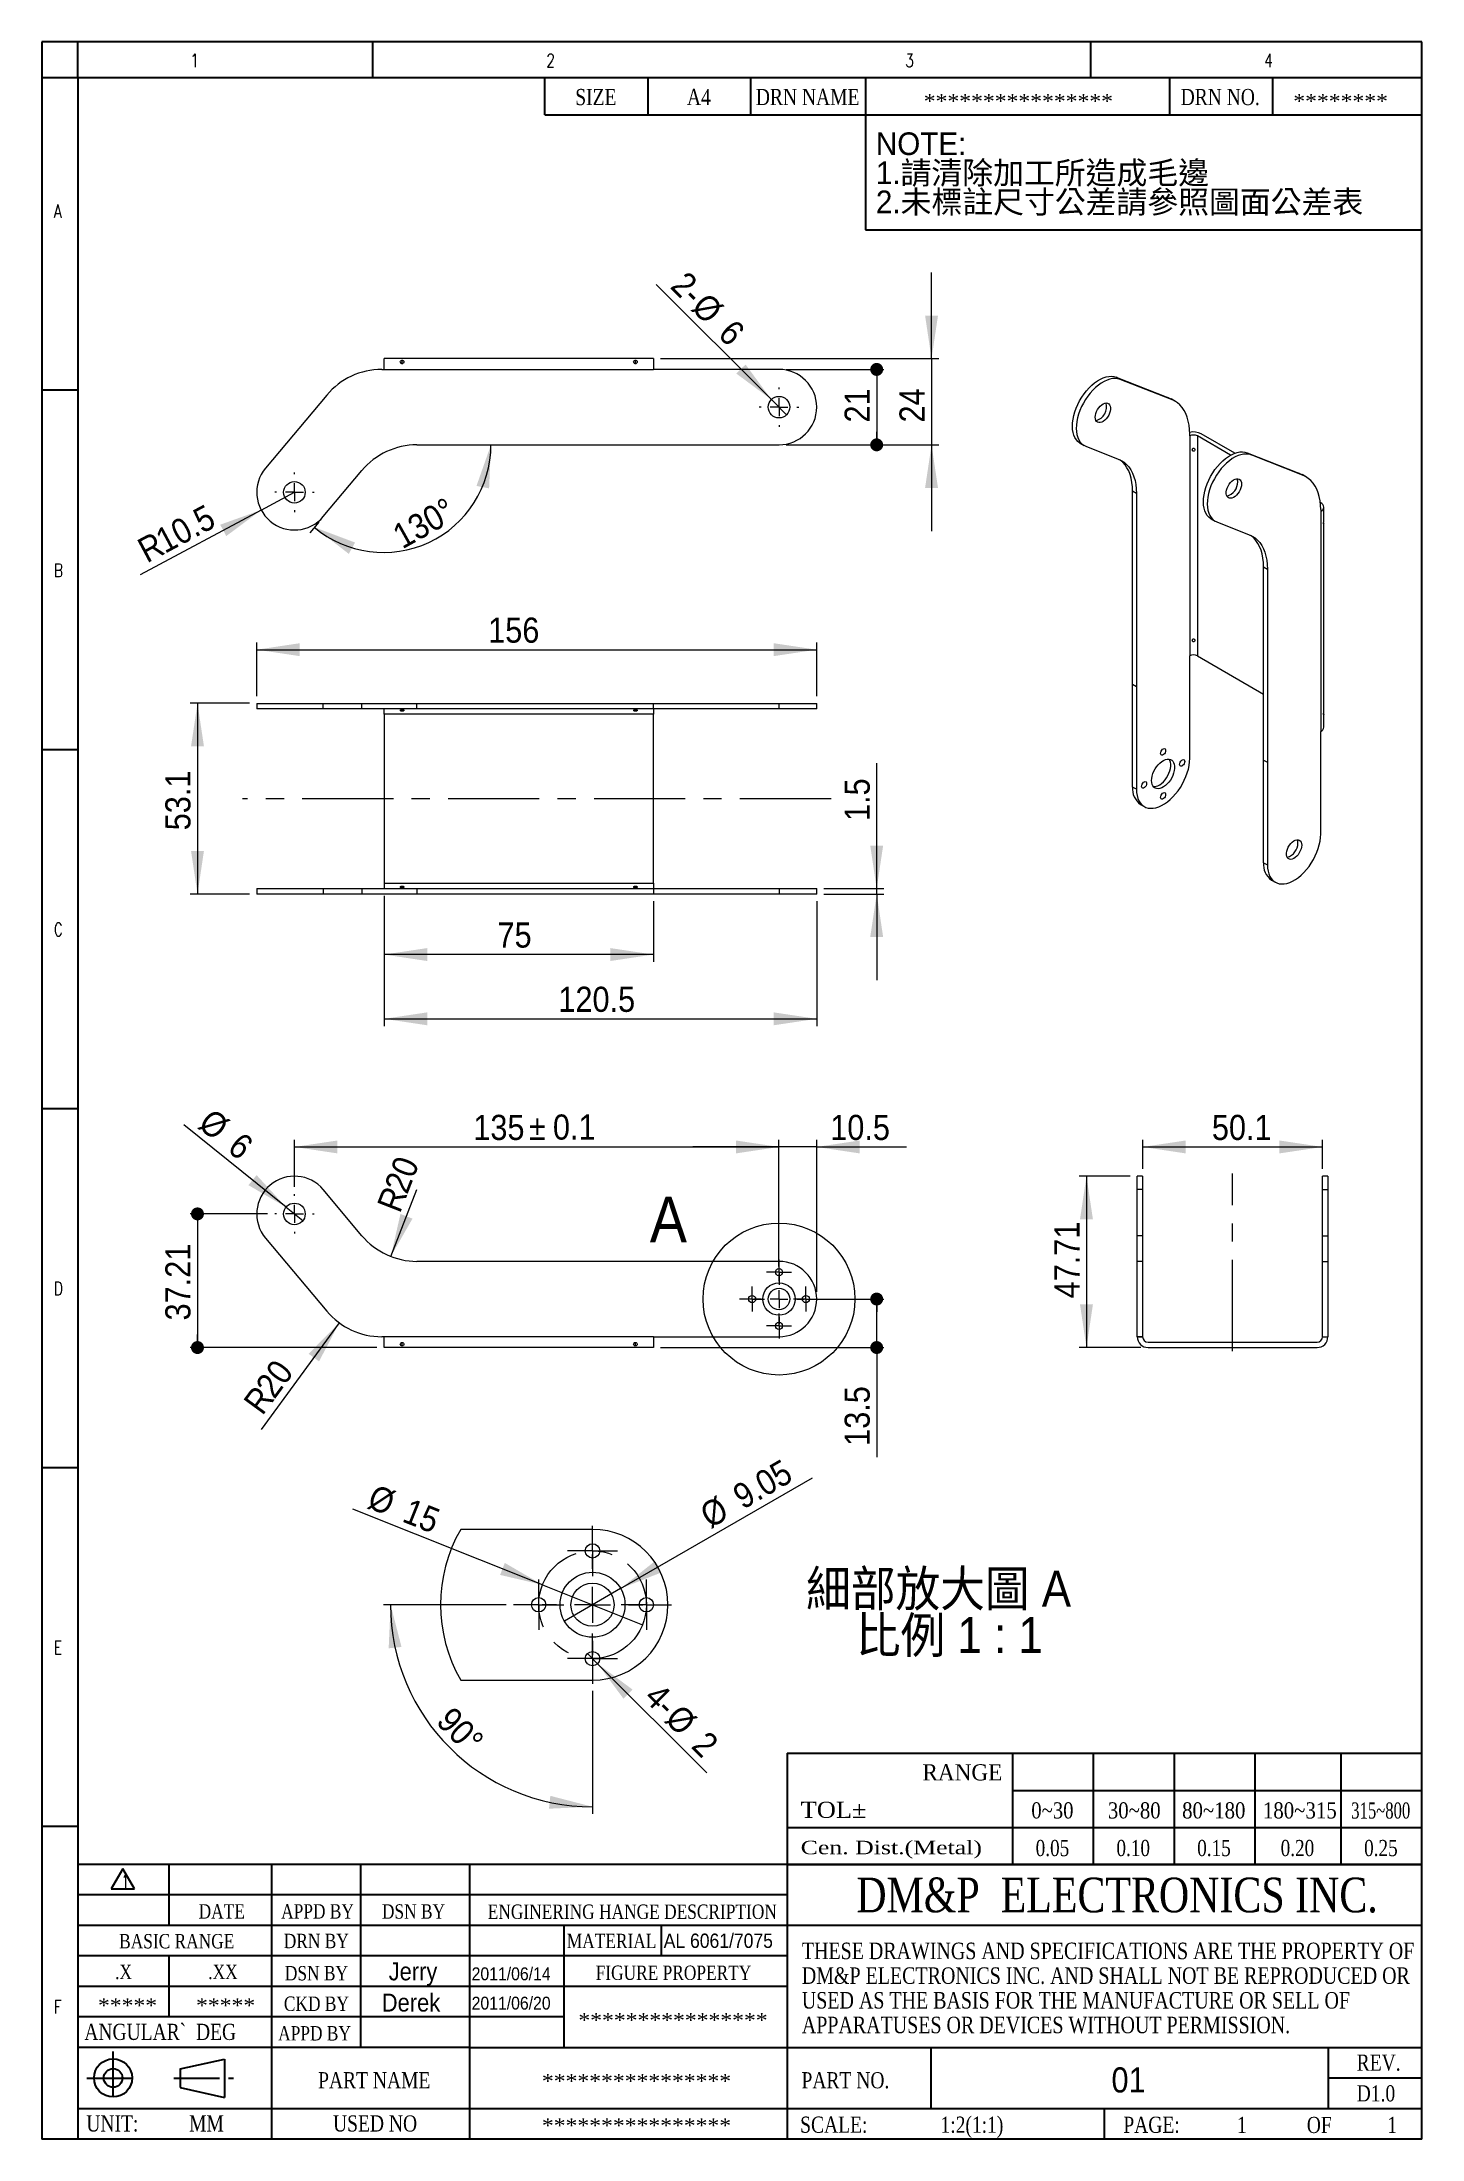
# Model space of a CAD drawing. Header units: millimetres. Extents: x 10 to 202, y 2 to 295.
import ezdxf

# ---------------------------------------------------------------- set-up
doc = ezdxf.new("R2010")
doc.units = ezdxf.units.MM
doc.header["$PDSIZE"] = -1
doc.linetypes.add('CENTER', pattern=[10.16, 6.35, -1.27, 1.27, -1.27])
doc.linetypes.add('CENTERX2', pattern=[20.32, 12.7, -2.54, 2.54, -2.54])
doc.layers.add('SLD-0', color=179, linetype='Continuous')
for name, color, linetype, lineweight in [('中心線2', 1, 'CENTER', 15), ('尺寸標柱線', 3, 'Continuous', 15), ('文字線性', 179, 'Continuous', 15)]:
    doc.layers.add(name, color=color, linetype=linetype, lineweight=lineweight)
doc.styles.add('SLDTEXTSTYLE0', font='GOTHIC.TTF', dxfattribs={"width": 0.913})
doc.styles.add('SLDTEXTSTYLE1', font='')
doc.styles.add('SLDTEXTSTYLE10', font='times.ttf', dxfattribs={"width": 1.26888})
doc.styles.add('SLDTEXTSTYLE11', font='times.ttf', dxfattribs={"width": 0.786331})
doc.styles.add('SLDTEXTSTYLE12', font='times.ttf', dxfattribs={"width": 0.8})
doc.styles.add('SLDTEXTSTYLE13', font='times.ttf', dxfattribs={"width": 1.090687})
doc.styles.add('SLDTEXTSTYLE14', font='txt_____.ttf', dxfattribs={"width": 0.75})
doc.styles.add('SLDTEXTSTYLE15', font='txt_____.ttf', dxfattribs={"width": 0.7})
doc.styles.add('SLDTEXTSTYLE16', font='GOTHIC.TTF', dxfattribs={"width": 0.913, "bigfont": 'bigfont'})
doc.styles.add('SLDTEXTSTYLE2', font='', dxfattribs={"bigfont": 'bigfont'})
doc.styles.add('SLDTEXTSTYLE3', font='times.ttf', dxfattribs={"width": 0.950828})
doc.styles.add('SLDTEXTSTYLE4', font='times.ttf', dxfattribs={"width": 1.081739})
doc.styles.add('SLDTEXTSTYLE5', font='times.ttf', dxfattribs={"width": 0.846979})
doc.styles.add('SLDTEXTSTYLE6', font='times.ttf', dxfattribs={"width": 0.850598})
doc.styles.add('SLDTEXTSTYLE7', font='times.ttf', dxfattribs={"width": 0.853029})
doc.styles.add('SLDTEXTSTYLE8', font='times.ttf', dxfattribs={"width": 0.854773})
doc.styles.add('SLDTEXTSTYLE9', font='times.ttf', dxfattribs={"width": 0.683818})
doc.styles.get('SLDTEXTSTYLE1').set_extended_font_data('新細明體')
doc.styles.get('SLDTEXTSTYLE2').set_extended_font_data('新細明體')
doc.dimstyles.new('SLDDIMSTYLE0', dxfattribs={"dimtxt": 3.5, "dimasz": 6, "dimexe": 0, "dimexo": 0.0625, "dimgap": 0.875, "dimtad": 2, "dimdec": 1, "dimlfac": 2, "dimrnd": 1e-09, "dimzin": 12, "dimdsep": 46, "dimtxsty": 'SLDTEXTSTYLE0', "dimsah": 1, "dimcen": 0.09, "dimadec": 0, "dimazin": 0, "dimtfac": 1, "dimtdec": 1, "dimtofl": 0, "dimtmove": 0, "dimatfit": 3, "dimfxl": 0, "dimtolj": 1, "dimtzin": 12, "dimarcsym": 0})
doc.dimstyles.new('SLDDIMSTYLE1', dxfattribs={"dimtxt": 3.5, "dimasz": 6, "dimexe": 0, "dimexo": 0.0625, "dimgap": 0.875, "dimtad": 2, "dimlfac": 2, "dimrnd": 1e-09, "dimzin": 12, "dimdsep": 46, "dimtxsty": 'SLDTEXTSTYLE0', "dimsah": 1, "dimcen": 0.09, "dimadec": 0, "dimazin": 0, "dimtfac": 1, "dimtofl": 0, "dimtmove": 0, "dimatfit": 3, "dimfxl": 0, "dimtolj": 1, "dimtzin": 12, "dimarcsym": 0})
doc.dimstyles.new('SLDDIMSTYLE10', dxfattribs={"dimtxt": 3.5, "dimasz": 6, "dimexe": 0, "dimexo": 0.0625, "dimgap": 0.875, "dimtad": 2, "dimlfac": 2, "dimrnd": 1e-09, "dimzin": 12, "dimdsep": 46, "dimtxsty": 'SLDTEXTSTYLE0', "dimsah": 1, "dimcen": 0.09, "dimadec": 0, "dimazin": 0, "dimtfac": 1, "dimtofl": 0, "dimtmove": 0, "dimatfit": 3, "dimfxl": 0, "dimtolj": 1, "dimtzin": 12, "dimarcsym": 0})
doc.dimstyles.new('SLDDIMSTYLE11', dxfattribs={"dimtxt": 3.5, "dimasz": 6, "dimexe": 0, "dimexo": 0.0625, "dimgap": 0.875, "dimtad": 2, "dimlfac": 2, "dimrnd": 1e-09, "dimzin": 12, "dimdsep": 46, "dimtxsty": 'SLDTEXTSTYLE0', "dimsah": 1, "dimcen": 0.09, "dimadec": 0, "dimazin": 0, "dimtfac": 1, "dimtofl": 0, "dimtmove": 0, "dimatfit": 3, "dimfxl": 0, "dimtolj": 1, "dimtzin": 12, "dimarcsym": 0})
doc.dimstyles.new('SLDDIMSTYLE12', dxfattribs={"dimtxt": 3.5, "dimasz": 6, "dimexe": 0, "dimexo": 0.0625, "dimgap": 0.875, "dimtad": 2, "dimrnd": 1e-09, "dimzin": 12, "dimdsep": 46, "dimtxsty": 'SLDTEXTSTYLE0', "dimsah": 1, "dimcen": 0.09, "dimadec": 0, "dimazin": 0, "dimtfac": 1, "dimtmove": 0, "dimatfit": 3, "dimfxl": 0, "dimtolj": 1, "dimtzin": 12, "dimarcsym": 0})
doc.dimstyles.new('SLDDIMSTYLE13', dxfattribs={"dimtxt": 3.5, "dimasz": 6, "dimexe": 0, "dimexo": 0.0625, "dimgap": 0.875, "dimtad": 2, "dimdec": 4, "dimzin": 12, "dimdsep": 46, "dimtxsty": 'SLDTEXTSTYLE0', "dimsah": 1, "dimcen": 0.09, "dimazin": 0, "dimtfac": 1, "dimtofl": 0, "dimtmove": 0, "dimatfit": 3, "dimfxl": 0, "dimtolj": 1, "dimtzin": 12, "dimarcsym": 0})
doc.dimstyles.new('SLDDIMSTYLE14', dxfattribs={"dimtxt": 3.5, "dimasz": 6, "dimexe": 0, "dimexo": 0.0625, "dimgap": 0.875, "dimtad": 2, "dimrnd": 1e-09, "dimzin": 12, "dimdsep": 46, "dimtxsty": 'SLDTEXTSTYLE0', "dimsah": 1, "dimcen": 0.09, "dimadec": 0, "dimazin": 0, "dimtfac": 1, "dimtmove": 0, "dimatfit": 3, "dimfxl": 0, "dimtolj": 1, "dimtzin": 12, "dimarcsym": 0})
doc.dimstyles.new('SLDDIMSTYLE2', dxfattribs={"dimtxt": 3.5, "dimasz": 6, "dimexe": 0, "dimexo": 0.0625, "dimgap": 0.875, "dimtad": 2, "dimdec": 1, "dimlfac": 2, "dimrnd": 1e-09, "dimzin": 12, "dimdsep": 46, "dimtxsty": 'SLDTEXTSTYLE0', "dimsah": 1, "dimcen": 0.09, "dimadec": 0, "dimazin": 0, "dimtfac": 1, "dimtdec": 1, "dimtofl": 0, "dimtmove": 0, "dimatfit": 3, "dimfxl": 0, "dimtolj": 1, "dimtzin": 12, "dimarcsym": 0})
doc.dimstyles.new('SLDDIMSTYLE3', dxfattribs={"dimtxt": 3.5, "dimasz": 1.8, "dimexe": 0, "dimexo": 0.0625, "dimgap": 0.875, "dimtad": 2, "dimlfac": 2, "dimrnd": 1e-09, "dimzin": 12, "dimdsep": 46, "dimtxsty": 'SLDTEXTSTYLE0', "dimblk1": 'DOT', "dimblk2": 'DOT', "dimsah": 1, "dimcen": 0.09, "dimadec": 0, "dimazin": 0, "dimtfac": 1, "dimtofl": 0, "dimtmove": 0, "dimatfit": 3, "dimldrblk": 'DOT', "dimfxl": 0, "dimtolj": 1, "dimtzin": 12, "dimarcsym": 0})
doc.dimstyles.new('SLDDIMSTYLE4', dxfattribs={"dimtxt": 3.5, "dimasz": 6, "dimexe": 0, "dimexo": 0.0625, "dimgap": 0.875, "dimtad": 2, "dimlfac": 2, "dimrnd": 1e-09, "dimzin": 12, "dimdsep": 46, "dimtxsty": 'SLDTEXTSTYLE0', "dimsah": 1, "dimcen": 0.09, "dimadec": 0, "dimazin": 0, "dimtfac": 1, "dimtofl": 0, "dimtmove": 0, "dimatfit": 3, "dimfxl": 0, "dimtolj": 1, "dimtzin": 12, "dimarcsym": 0})
doc.dimstyles.new('SLDDIMSTYLE5', dxfattribs={"dimtxt": 3.5, "dimasz": 6, "dimexe": 0, "dimexo": 0.0625, "dimgap": 0.875, "dimtad": 2, "dimlfac": 2, "dimrnd": 1e-09, "dimzin": 12, "dimdsep": 46, "dimtxsty": 'SLDTEXTSTYLE0', "dimsah": 1, "dimcen": 0.09, "dimadec": 0, "dimazin": 0, "dimtfac": 1, "dimtmove": 0, "dimatfit": 3, "dimfxl": 0, "dimtolj": 1, "dimtzin": 12, "dimarcsym": 0})
doc.dimstyles.new('SLDDIMSTYLE6', dxfattribs={"dimtxt": 3.5, "dimasz": 6, "dimexe": 0, "dimexo": 0.0625, "dimgap": 0.875, "dimtad": 2, "dimdec": 4, "dimlfac": 2, "dimzin": 12, "dimdsep": 46, "dimtxsty": 'SLDTEXTSTYLE0', "dimsah": 1, "dimcen": 0.09, "dimazin": 0, "dimtfac": 1, "dimtofl": 0, "dimtmove": 0, "dimatfit": 3, "dimfxl": 0, "dimtolj": 1, "dimtzin": 12, "dimarcsym": 0})
doc.dimstyles.new('SLDDIMSTYLE7', dxfattribs={"dimtxt": 3.5, "dimasz": 6, "dimexe": 0, "dimexo": 0.0625, "dimgap": 0.875, "dimtad": 2, "dimdec": 1, "dimlfac": 2, "dimrnd": 1e-09, "dimzin": 12, "dimdsep": 46, "dimtxsty": 'SLDTEXTSTYLE0', "dimsah": 1, "dimcen": 0.09, "dimadec": 0, "dimazin": 0, "dimtfac": 1, "dimtdec": 1, "dimtofl": 0, "dimtmove": 0, "dimatfit": 3, "dimfxl": 0, "dimtolj": 1, "dimtzin": 12, "dimarcsym": 0})
doc.dimstyles.new('SLDDIMSTYLE8', dxfattribs={"dimtxt": 3.5, "dimasz": 1.8, "dimexe": 0, "dimexo": 0.0625, "dimgap": 0.875, "dimtad": 2, "dimdec": 1, "dimlfac": 2, "dimrnd": 1e-09, "dimzin": 12, "dimdsep": 46, "dimtxsty": 'SLDTEXTSTYLE0', "dimblk1": 'DOT', "dimblk2": 'DOT', "dimsah": 1, "dimcen": 0.09, "dimadec": 0, "dimazin": 0, "dimtfac": 1, "dimtdec": 1, "dimtofl": 0, "dimtmove": 0, "dimatfit": 3, "dimldrblk": 'DOT', "dimfxl": 0, "dimtolj": 1, "dimtzin": 12, "dimarcsym": 0})
doc.dimstyles.new('SLDDIMSTYLE9', dxfattribs={"dimtxt": 3.5, "dimasz": 6, "dimexe": 0, "dimexo": 0.0625, "dimgap": 0.875, "dimtad": 2, "dimlfac": 2, "dimrnd": 1e-09, "dimzin": 12, "dimdsep": 46, "dimtxsty": 'SLDTEXTSTYLE0', "dimsah": 1, "dimcen": 0.09, "dimadec": 0, "dimazin": 0, "dimtfac": 1, "dimtmove": 0, "dimatfit": 3, "dimfxl": 0, "dimtolj": 1, "dimtzin": 12, "dimarcsym": 0})

msp = doc.modelspace()

# ---------------------------------------------------------------- texts
at = {"color": 7, "linetype": 'Continuous', "lineweight": 0, "insert": (94.676737, 133.710314), "char_height": 6.35, "attachment_point": 1, "style": 'SLDTEXTSTYLE0'}
msp.add_mtext('A', dxfattribs=at)
at = {"layer": 'SLD-0', "color": 7, "attachment_point": 1}
for s, insert, char_height, style in [('1', (30.683336, 292.852429), 1.852083, 'SLDTEXTSTYLE14'), ('2', (80.26667, 292.852429), 1.852083, 'SLDTEXTSTYLE14'), ('3', (130.26667, 292.852429), 1.852083, 'SLDTEXTSTYLE14'), ('4', (180.266661, 292.852429), 1.852083, 'SLDTEXTSTYLE14'), ('SIZE', (84.29168, 287.95586), 2.25, 'SLDTEXTSTYLE12'), ('A4', (99.849493, 287.95586), 2.25, 'SLDTEXTSTYLE12'), ('DRN NAME', (109.4467, 287.95586), 2.25, 'SLDTEXTSTYLE12'), ('****************', (132.836325, 287.246134), 2, 'SLDTEXTSTYLE13'), ('DRN NO.', (168.61875, 287.95586), 2.25, 'SLDTEXTSTYLE12'), ('********', (184.314459, 287.246134), 2, 'SLDTEXTSTYLE13'), ('A', (11.666667, 271.852425), 1.852083, 'SLDTEXTSTYLE14'), ('B', (11.666667, 221.852425), 1.852083, 'SLDTEXTSTYLE14'), ('C', (11.666667, 171.852425), 1.852083, 'SLDTEXTSTYLE14'), ('D', (11.666667, 121.852425), 1.852083, 'SLDTEXTSTYLE14'), ('E', (11.666667, 71.852425), 1.852083, 'SLDTEXTSTYLE14'), ('RANGE', (132.65198, 54.684077), 2.25, 'SLDTEXTSTYLE3'), ('TOL±', (115.691583, 49.470602), 2.25, 'SLDTEXTSTYLE4'), ('0~30', (147.81881, 49.389671), 2.25, 'SLDTEXTSTYLE5'), ('30~80', (158.48586, 49.389671), 2.25, 'SLDTEXTSTYLE6'), ('80~180', (168.825, 49.389671), 2.25, 'SLDTEXTSTYLE7'), ('180~315', (180.075, 49.389671), 2.25, 'SLDTEXTSTYLE8'), ('315~800', (192.375, 49.37087), 2.25, 'SLDTEXTSTYLE9'), ('Cen. Dist.(Metal)', (115.691583, 44.033979), 1.875, 'SLDTEXTSTYLE10'), ('0.05', (148.425, 44.147457), 2.25, 'SLDTEXTSTYLE11'), ('0.10', (159.675, 44.147457), 2.25, 'SLDTEXTSTYLE11'), ('0.15', (170.925, 44.147457), 2.25, 'SLDTEXTSTYLE11'), ('0.20', (182.55, 44.147457), 2.25, 'SLDTEXTSTYLE11'), ('0.25', (194.175, 44.147457), 2.25, 'SLDTEXTSTYLE11'), ('1', (21.06793, 39.251727), 1.8, 'SLDTEXTSTYLE15'), ('DM&P  ELECTRONICS INC.', (123.441439, 38.90286), 4.83, 'SLDTEXTSTYLE12'), ('DATE', (31.828312, 35.205695), 2, 'SLDTEXTSTYLE12'), ('APPD BY', (43.320634, 35.205695), 2, 'SLDTEXTSTYLE12'), ('DSN BY', (57.360048, 35.189654), 2, 'SLDTEXTSTYLE12'), ('ENGINERING HANGE DESCRIPTION', (72.099712, 35.155168), 2, 'SLDTEXTSTYLE12'), ('BASIC RANGE', (20.756734, 31.050283), 2, 'SLDTEXTSTYLE12'), ('DRN BY', (43.687119, 31.08105), 2, 'SLDTEXTSTYLE12'), ('MATERIAL', (83.108821, 31.08105), 2, 'SLDTEXTSTYLE12'), ('.X', (20.197147, 26.769539), 2, 'SLDTEXTSTYLE12'), ('.XX', (33.174872, 26.769539), 2, 'SLDTEXTSTYLE12'), ('DSN BY', (43.840744, 26.594802), 2, 'SLDTEXTSTYLE12'), ('FIGURE PROPERTY', (87.128668, 26.655168), 2, 'SLDTEXTSTYLE12'), ('F', (11.666667, 21.852425), 1.852083, 'SLDTEXTSTYLE14'), ('*****', (17.803076, 22.1132), 2, 'SLDTEXTSTYLE13'), ('*****', (31.46633, 22.1132), 2, 'SLDTEXTSTYLE13'), ('CKD BY', (43.704633, 22.344802), 2, 'SLDTEXTSTYLE12'), ('ANGULAR`  DEG', (15.90436, 18.549332), 2.25, 'SLDTEXTSTYLE12'), ('APPD BY', (42.904812, 18.224484), 2, 'SLDTEXTSTYLE12'), ('****************', (84.725886, 20.037323), 2, 'SLDTEXTSTYLE13'), ('PART NAME', (48.47219, 11.818511), 2.25, 'SLDTEXTSTYLE12'), ('PART NO.', (115.806468, 11.818511), 2.25, 'SLDTEXTSTYLE12'), ('REV.', (193.140737, 14.263964), 2.25, 'SLDTEXTSTYLE12'), ('****************', (79.645155, 11.568819), 2, 'SLDTEXTSTYLE13'), ('D1.0', (193.140737, 9.988477), 2.25, 'SLDTEXTSTYLE12'), ('UNIT:', (16.181511, 5.799712), 2.25, 'SLDTEXTSTYLE12'), ('MM', (30.494902, 5.799712), 2.25, 'SLDTEXTSTYLE12'), ('USED NO', (50.554164, 5.799712), 2.25, 'SLDTEXTSTYLE12'), ('****************', (79.645155, 5.379054), 2, 'SLDTEXTSTYLE13'), ('SCALE:', (115.618767, 5.628746), 2.25, 'SLDTEXTSTYLE12'), ('1:2(1:1)', (135.166212, 5.628746), 2.25, 'SLDTEXTSTYLE12'), ('PAGE:', (160.636936, 5.615788), 2.25, 'SLDTEXTSTYLE12'), ('1', (176.457793, 5.594062), 2.25, 'SLDTEXTSTYLE12'), ('OF', (186.189947, 5.594062), 2.25, 'SLDTEXTSTYLE12'), ('1', (197.393563, 5.594062), 2.25, 'SLDTEXTSTYLE12')]:
    msp.add_mtext(s, dxfattribs=dict(at, insert=insert, char_height=char_height, style=style))
at = {"layer": '文字線性', "color": 5, "attachment_point": 1, "style": 'SLDTEXTSTYLE0'}
for s, insert, char_height in [('AL 6061/7075', (96.615137, 31.112941), 2), ('Jerry', (58.300666, 27.096395), 2.5), ('2011/06/14', (69.85878, 26.407394), 1.8), ('Derek', (57.340596, 22.753524), 2.5), ('2011/06/20', (69.85878, 22.324681), 1.8), ('01', (158.986613, 12.483664), 3.5)]:
    msp.add_mtext(s, dxfattribs=dict(at, insert=insert, char_height=char_height))

# ---------------------------------------------------------------- blocks, each defined once
blk = doc.blocks.new('SW_NOTE_0')
at = {"layer": '文字線性', "color": 0, "char_height": 3.5, "attachment_point": 1}
for s, insert, style in [('NOTE:', (0, 4.37), 'SLDTEXTSTYLE1'), ('1.請清除加工所造成毛邊', (0, -0.13), 'SLDTEXTSTYLE2'), ('2.未標註尺寸公差請參照圖面公差表', (0, -4.63), 'SLDTEXTSTYLE2')]:
    blk.add_mtext(s, dxfattribs=dict(at, insert=insert, style=style))
blk = doc.blocks.new('SW_NOTE_1')
at = {"layer": 'SLD-0', "color": 0, "char_height": 2.3, "attachment_point": 1, "style": 'SLDTEXTSTYLE12'}
for s, insert in [('THESE DRAWINGS AND SPECIFICATIONS ARE THE PROPERTY OF', (0, 3.02)), ('DM&P ELECTRONICS INC. AND SHALL NOT BE REPRODUCED OR ', (0, -0.42)), ('USED AS THE BASIS FOR THE MANUFACTURE OR SELL OF ', (0, -3.86)), ('APPARATUSES OR DEVICES WITHOUT PERMISSION.', (0, -7.29))]:
    blk.add_mtext(s, dxfattribs=dict(at, insert=insert))
blk = doc.blocks.new('*D3')
at = {"layer": '尺寸標柱線', "color": 5}
for p, q in [((38.92, 202.41), (30.67, 202.41)), ((31.67, 202.41), (31.67, 175.86)), ((38.92, 175.86), (30.67, 175.86))]:
    blk.add_line(p, q, dxfattribs=at)
for points in [[(31.67, 202.41), (30.77, 196.41), (32.57, 196.41)], [(31.67, 175.86), (32.57, 181.86), (30.77, 181.86)]]:
    blk.add_solid(points, dxfattribs=at)
at = {"layer": '尺寸標柱線', "color": 5, "insert": (27.19, 184.73), "char_height": 3.5, "attachment_point": 1, "rotation": 90, "style": 'SLDTEXTSTYLE0'}
blk.add_mtext('53.1', dxfattribs=at)
blk = doc.blocks.new('*D4')
at = {"layer": '尺寸標柱線', "color": 5}
for p, q in [((39.92, 203.41), (39.92, 210.88)), ((117.92, 203.41), (117.92, 210.88)), ((39.92, 209.88), (117.92, 209.88))]:
    blk.add_line(p, q, dxfattribs=at)
for points in [[(39.92, 209.88), (45.92, 208.98), (45.92, 210.78)], [(117.92, 209.88), (111.92, 210.78), (111.92, 208.98)]]:
    blk.add_solid(points, dxfattribs=at)
at = {"layer": '尺寸標柱線', "color": 5, "insert": (72.16, 214.35), "char_height": 3.5, "attachment_point": 1, "style": 'SLDTEXTSTYLE0'}
blk.add_mtext('156', dxfattribs=at)
blk = doc.blocks.new('*D5')
at = {"layer": '尺寸標柱線', "color": 5}
for p, q in [((57.67, 175.61), (57.67, 166.43)), ((95.17, 174.86), (95.17, 166.43)), ((95.17, 167.43), (57.67, 167.43))]:
    blk.add_line(p, q, dxfattribs=at)
for points in [[(57.67, 167.43), (63.67, 166.53), (63.67, 168.33)], [(95.17, 167.43), (89.17, 168.33), (89.17, 166.53)]]:
    blk.add_solid(points, dxfattribs=at)
at = {"layer": '尺寸標柱線', "color": 5, "insert": (73.46, 171.9), "char_height": 3.5, "attachment_point": 1, "style": 'SLDTEXTSTYLE0'}
blk.add_mtext('75', dxfattribs=at)
blk = doc.blocks.new('*D6')
at = {"layer": '尺寸標柱線', "color": 5}
for p, q in [((57.67, 175.61), (57.67, 157.48)), ((117.92, 174.86), (117.92, 157.48)), ((57.67, 158.48), (117.92, 158.48))]:
    blk.add_line(p, q, dxfattribs=at)
for points in [[(57.67, 158.48), (63.67, 157.58), (63.67, 159.38)], [(117.92, 158.48), (111.92, 159.38), (111.92, 157.58)]]:
    blk.add_solid(points, dxfattribs=at)
at = {"layer": '尺寸標柱線', "color": 5, "insert": (81.94, 162.95), "char_height": 3.5, "attachment_point": 1, "style": 'SLDTEXTSTYLE0'}
blk.add_mtext('120.5', dxfattribs=at)
blk = doc.blocks.new('*D7')
at = {"layer": '尺寸標柱線', "color": 5}
for p, q in [((126.28, 176.61), (126.28, 194.07)), ((118.92, 176.61), (127.28, 176.61)), ((118.92, 175.86), (127.28, 175.86)), ((126.28, 175.86), (126.28, 176.61)), ((126.28, 175.86), (126.28, 163.86))]:
    blk.add_line(p, q, dxfattribs=at)
for points in [[(126.28, 176.61), (127.18, 182.61), (125.38, 182.61)], [(126.28, 175.86), (125.38, 169.86), (127.18, 169.86)]]:
    blk.add_solid(points, dxfattribs=at)
at = {"layer": '尺寸標柱線', "color": 5, "insert": (121.81, 186.02), "char_height": 3.5, "attachment_point": 1, "rotation": 90, "style": 'SLDTEXTSTYLE0'}
blk.add_mtext('1.5', dxfattribs=at)
blk = doc.blocks.new('_DOT')
at = {"color": 0, "linetype": 'ByBlock', "lineweight": -2}
blk.add_line((-0.5, 0), (-1, 0), dxfattribs=at)
at = {"color": 0, "linetype": 'ByBlock', "const_width": 0.5}
blk.add_lwpolyline([(-0.25, 0, 1), (0.25, 0, 1)], format="xyb", close=True, dxfattribs=at)
blk = doc.blocks.new('*D9')
at = {"layer": '尺寸標柱線', "color": 5}
for p, q in [((113.67, 248.9), (127.28, 248.9)), ((126.28, 248.9), (126.28, 238.4)), ((113.67, 238.4), (127.28, 238.4))]:
    blk.add_line(p, q, dxfattribs=at)
at = {"layer": '尺寸標柱線', "color": 5, "xscale": 1.8, "yscale": 1.8}
for p, rotation in [((126.28, 248.9, -2.38), 90.00001034546), ((126.28, 238.4, -2.38), 270.0000103454601)]:
    blk.add_blockref('_DOT', p, dxfattribs=dict(at, rotation=rotation))
at = {"layer": '尺寸標柱線', "color": 5, "insert": (121.81, 241.51), "char_height": 3.5, "attachment_point": 1, "rotation": 90, "style": 'SLDTEXTSTYLE0'}
blk.add_mtext('21', dxfattribs=at)
blk = doc.blocks.new('*D10')
at = {"layer": '尺寸標柱線', "color": 5}
for p, q in [((133.92, 250.4), (133.92, 262.4)), ((96.17, 250.4), (134.92, 250.4)), ((133.92, 250.4), (133.92, 238.4)), ((113.67, 238.4), (134.92, 238.4)), ((133.92, 238.4), (133.92, 226.4))]:
    blk.add_line(p, q, dxfattribs=at)
for points in [[(133.92, 250.4), (134.82, 256.4), (133.02, 256.4)], [(133.92, 238.4), (133.02, 232.4), (134.82, 232.4)]]:
    blk.add_solid(points, dxfattribs=at)
at = {"layer": '尺寸標柱線', "color": 5, "insert": (129.45, 241.51), "char_height": 3.5, "attachment_point": 1, "rotation": 90, "style": 'SLDTEXTSTYLE0'}
blk.add_mtext('24', dxfattribs=at)
blk = doc.blocks.new('*D11')
at = {"layer": '尺寸標柱線', "color": 5}
for q in [(95.58, 260.74), (113.73, 242.59)]:
    blk.add_line((111.61, 244.71), q, dxfattribs=at)
blk.add_solid([(111.61, 244.71), (108.01, 249.59), (106.73, 248.32)], dxfattribs=at)
at = {"layer": '尺寸標柱線', "color": 5, "char_height": 3.5, "attachment_point": 1, "rotation": 315, "style": 'SLDTEXTSTYLE0'}
for s, insert in [('2-', (99.87, 262.8)), ('%%c', (102.76, 259.83)), ('6', (106.49, 256.1))]:
    blk.add_mtext(s, dxfattribs=dict(at, insert=insert))
blk = doc.blocks.new('*D12')
at = {"layer": '尺寸標柱線', "color": 5}
blk.add_line((48.55, 227.65), (47.3, 226.16), dxfattribs=at)
blk.add_arc((57.57, 238.4), 14.98, 230, 0, dxfattribs=at)
for points in [[(72.55, 238.4), (70.53, 232.68), (72.29, 232.34)], [(47.94, 226.93), (52.75, 223.22), (53.62, 224.8)]]:
    blk.add_solid(points, dxfattribs=at)
at = {"layer": '尺寸標柱線', "color": 5, "insert": (58.5, 226.88), "char_height": 3.5, "attachment_point": 1, "rotation": 29.2351, "style": 'SLDTEXTSTYLE0'}
blk.add_mtext('130°', dxfattribs=at)
blk = doc.blocks.new('*D13')
at = {"layer": '尺寸標柱線', "color": 5}
for q in [(45.17, 231.79), (23.67, 220.3)]:
    blk.add_line((40.54, 229.32), q, dxfattribs=at)
blk.add_solid([(40.54, 229.32), (34.83, 227.28), (35.68, 225.7)], dxfattribs=at)
at = {"layer": '尺寸標柱線', "color": 5, "char_height": 3.5, "attachment_point": 1, "rotation": 28.1256, "style": 'SLDTEXTSTYLE0'}
for s, insert in [('10.5', (25.48, 226.3)), ('R', (22.98, 224.96))]:
    blk.add_mtext(s, dxfattribs=dict(at, insert=insert))
blk = doc.blocks.new('SW_CENTERMARKSYMBOL_0')
at = {"layer": '中心線2', "color": 0}
for p, q in [((-2.5, 0), (-2.75, 0)), ((0, 0), (-1.25, 0)), ((0, 2.5), (0, 2.75)), ((0, 0), (0, 1.25)), ((0, 0), (0, -1.25)), ((0, 0), (1.25, 0)), ((2.5, 0), (2.75, 0)), ((0, -2.5), (0, -2.75))]:
    blk.add_line(p, q, dxfattribs=at)
blk = doc.blocks.new('SW_CENTERMARKSYMBOL_1')
at = {"layer": '中心線2', "color": 0}
for p, q in [((-2.5, 0), (-2.75, 0)), ((0, 0), (-1.25, 0)), ((0, 2.5), (0, 2.75)), ((0, 0), (0, 1.25)), ((0, 0), (0, -1.25)), ((0, 0), (1.25, 0)), ((2.5, 0), (2.75, 0)), ((0, -2.5), (0, -2.75))]:
    blk.add_line(p, q, dxfattribs=at)
blk = doc.blocks.new('*D16')
at = {"layer": '尺寸標柱線', "color": 5}
for p, q in [((112.67, 140.64), (100.67, 140.64)), ((112.67, 123.98), (112.67, 141.64)), ((117.92, 140.64), (112.67, 140.64)), ((117.92, 120.46), (117.92, 141.64)), ((117.92, 140.64), (130.44, 140.64))]:
    blk.add_line(p, q, dxfattribs=at)
for points in [[(112.67, 140.64), (106.67, 141.54), (106.67, 139.74)], [(117.92, 140.64), (123.92, 139.74), (123.92, 141.54)]]:
    blk.add_solid(points, dxfattribs=at)
at = {"layer": '尺寸標柱線', "color": 5, "insert": (119.81, 145.11), "char_height": 3.5, "attachment_point": 1, "style": 'SLDTEXTSTYLE0'}
blk.add_mtext('10.5', dxfattribs=at)
blk = doc.blocks.new('*D17')
at = {"layer": '尺寸標柱線', "color": 5}
for p, q in [((117.19, 119.46), (127.28, 119.46)), ((126.28, 112.71), (126.28, 119.46)), ((96.17, 112.71), (127.28, 112.71)), ((126.28, 112.71), (126.28, 97.44))]:
    blk.add_line(p, q, dxfattribs=at)
at = {"layer": '尺寸標柱線', "color": 5, "xscale": 1.8, "yscale": 1.8}
for p, rotation in [((126.28, 119.46, 2.48), 90.0000000000004), ((126.28, 112.71, 2.48), 270.0000000000004)]:
    blk.add_blockref('_DOT', p, dxfattribs=dict(at, rotation=rotation))
at = {"layer": '尺寸標柱線', "color": 5, "insert": (121.81, 99.02), "char_height": 3.5, "attachment_point": 1, "rotation": 90, "style": 'SLDTEXTSTYLE0'}
blk.add_mtext('13.5', dxfattribs=at)
blk = doc.blocks.new('*D18')
at = {"layer": '尺寸標柱線', "color": 5}
for p, q in [((45.17, 135.07), (45.17, 141.64)), ((45.17, 140.64), (112.67, 140.64)), ((112.67, 125.96), (112.67, 141.64))]:
    blk.add_line(p, q, dxfattribs=at)
for points in [[(45.17, 140.64), (51.17, 139.74), (51.17, 141.54)], [(112.67, 140.64), (106.67, 141.54), (106.67, 139.74)]]:
    blk.add_solid(points, dxfattribs=at)
at = {"layer": '尺寸標柱線', "color": 5, "char_height": 3.5, "attachment_point": 1, "style": 'SLDTEXTSTYLE0'}
for s, insert in [('135', (70.09, 145.11)), ('%%p', (77.84, 145.11)), ('0.1', (81.18, 145.16))]:
    blk.add_mtext(s, dxfattribs=dict(at, insert=insert))
blk = doc.blocks.new('*D19')
at = {"layer": '尺寸標柱線', "color": 5}
for q in [(29.75, 143.74), (46.34, 130.38)]:
    blk.add_line((44, 132.26), q, dxfattribs=at)
blk.add_solid([(44, 132.26), (39.9, 136.72), (38.77, 135.32)], dxfattribs=at)
at = {"layer": '尺寸標柱線', "color": 5, "char_height": 3.5, "attachment_point": 1, "rotation": 321.1617, "style": 'SLDTEXTSTYLE0'}
for s, insert in [('%%c', (33.76, 146.19)), ('6', (37.87, 142.88))]:
    blk.add_mtext(s, dxfattribs=dict(at, insert=insert))
blk = doc.blocks.new('*D20')
at = {"layer": '尺寸標柱線', "color": 5}
for p, q in [((41.42, 131.32), (30.67, 131.32)), ((31.67, 131.32), (31.67, 112.71)), ((56.67, 112.71), (30.67, 112.71))]:
    blk.add_line(p, q, dxfattribs=at)
at = {"layer": '尺寸標柱線', "color": 5, "xscale": 1.8, "yscale": 1.8}
for p, rotation in [((31.67, 131.32, 2.48), 90.0000000000004), ((31.67, 112.71, 2.48), 270.0000000000004)]:
    blk.add_blockref('_DOT', p, dxfattribs=dict(at, rotation=rotation))
at = {"layer": '尺寸標柱線', "color": 5, "insert": (27.19, 116.48), "char_height": 3.5, "attachment_point": 1, "rotation": 90, "style": 'SLDTEXTSTYLE0'}
blk.add_mtext('37.21', dxfattribs=at)
blk = doc.blocks.new('*D21')
at = {"layer": '尺寸標柱線', "color": 5}
blk.add_line((51.42, 116.15), (40.54, 101.29), dxfattribs=at)
blk.add_solid([(51.42, 116.15), (47.15, 111.84), (48.6, 110.78)], dxfattribs=at)
at = {"layer": '尺寸標柱線', "color": 5, "char_height": 3.5, "attachment_point": 1, "rotation": 53.7659, "style": 'SLDTEXTSTYLE0'}
for s, insert in [('20', (39.56, 107.49)), ('R', (37.89, 105.2))]:
    blk.add_mtext(s, dxfattribs=dict(at, insert=insert))
blk = doc.blocks.new('*D22')
at = {"layer": '尺寸標柱線', "color": 5}
blk.add_line((58.6, 125.4), (62.23, 134.71), dxfattribs=at)
blk.add_solid([(58.6, 125.4), (61.62, 130.66), (59.94, 131.31)], dxfattribs=at)
at = {"layer": '尺寸標柱線', "color": 5, "char_height": 3.5, "attachment_point": 1, "rotation": 68.71, "style": 'SLDTEXTSTYLE0'}
for s, insert in [('20', (57.62, 135.2)), ('R', (56.6, 132.56))]:
    blk.add_mtext(s, dxfattribs=dict(at, insert=insert))
blk = doc.blocks.new('SW_CENTERMARKSYMBOL_2')
at = {"layer": '中心線2', "color": 0}
for p, q in [((0, 2.5), (0, 3.5125)), ((-2.5, 0), (-3.5125, 0)), ((0, 0), (-1.25, 0)), ((0, 0), (0, 1.25)), ((0, 0), (0, -1.25)), ((0, 0), (1.25, 0)), ((2.5, 0), (3.5125, 0)), ((0, -2.5), (0, -3.5125))]:
    blk.add_line(p, q, dxfattribs=at)
blk = doc.blocks.new('SW_CENTERMARKSYMBOL_3')
at = {"layer": '中心線2', "color": 0}
for p, q in [((-2.5, 0), (-2.75, 0)), ((0, 0), (-1.25, 0)), ((0, 2.5), (0, 2.75)), ((0, 0), (0, 1.25)), ((0, 0), (0, -1.25)), ((0, 0), (1.25, 0)), ((2.5, 0), (2.75, 0)), ((0, -2.5), (0, -2.75))]:
    blk.add_line(p, q, dxfattribs=at)
blk = doc.blocks.new('SW_CENTERMARKSYMBOL_4')
at = {"layer": '中心線2', "color": 0}
for p, q in [((-1.25, 0), (-1.75, 0)), ((0, 0), (-1.25, 0)), ((0, 1.25), (0, 1.75)), ((0, 0), (0, 1.25)), ((0, 0), (0, -1.25)), ((0, 0), (1.25, 0)), ((1.25, 0), (1.75, 0)), ((0, -1.25), (0, -1.75))]:
    blk.add_line(p, q, dxfattribs=at)
blk = doc.blocks.new('SW_CENTERMARKSYMBOL_5')
at = {"layer": '中心線2', "color": 0}
for p, q in [((-1.25, 0), (-1.75, 0)), ((0, 0), (-1.25, 0)), ((0, 1.25), (0, 1.75)), ((0, 0), (0, 1.25)), ((0, 0), (0, -1.25)), ((0, 0), (1.25, 0)), ((1.25, 0), (1.75, 0)), ((0, -1.25), (0, -1.75))]:
    blk.add_line(p, q, dxfattribs=at)
blk = doc.blocks.new('SW_CENTERMARKSYMBOL_6')
at = {"layer": '中心線2', "color": 0}
for p, q in [((-1.25, 0), (-1.75, 0)), ((0, 0), (-1.25, 0)), ((0, 1.25), (0, 1.75)), ((0, 0), (0, 1.25)), ((0, 0), (0, -1.25)), ((0, 0), (1.25, 0)), ((1.25, 0), (1.75, 0)), ((0, -1.25), (0, -1.75))]:
    blk.add_line(p, q, dxfattribs=at)
blk = doc.blocks.new('SW_CENTERMARKSYMBOL_7')
at = {"layer": '中心線2', "color": 0}
for p, q in [((-1.25, 0), (-1.75, 0)), ((0, 0), (-1.25, 0)), ((0, 1.25), (0, 1.75)), ((0, 0), (0, 1.25)), ((0, 0), (0, -1.25)), ((0, 0), (1.25, 0)), ((1.25, 0), (1.75, 0)), ((0, -1.25), (0, -1.75))]:
    blk.add_line(p, q, dxfattribs=at)
blk = doc.blocks.new('*D29')
at = {"layer": '尺寸標柱線', "color": 5}
for p, q in [((163.33, 137.57), (163.33, 141.64)), ((163.33, 140.64), (188.38, 140.64)), ((188.38, 137.57), (188.38, 141.64))]:
    blk.add_line(p, q, dxfattribs=at)
for points in [[(163.33, 140.64), (169.33, 139.74), (169.33, 141.54)], [(188.38, 140.64), (182.38, 141.54), (182.38, 139.74)]]:
    blk.add_solid(points, dxfattribs=at)
at = {"layer": '尺寸標柱線', "color": 5, "insert": (172.97, 145.11), "char_height": 3.5, "attachment_point": 1, "style": 'SLDTEXTSTYLE0'}
blk.add_mtext('50.1', dxfattribs=at)
blk = doc.blocks.new('*D30')
at = {"layer": '尺寸標柱線', "color": 5}
for p, q in [((161.58, 136.57), (154.5, 136.57)), ((155.5, 136.57), (155.5, 112.71)), ((163.08, 112.71), (154.5, 112.71))]:
    blk.add_line(p, q, dxfattribs=at)
for points in [[(155.5, 136.57), (154.6, 130.57), (156.4, 130.57)], [(155.5, 112.71), (156.4, 118.71), (154.6, 118.71)]]:
    blk.add_solid(points, dxfattribs=at)
at = {"layer": '尺寸標柱線', "color": 5, "insert": (151.03, 119.55), "char_height": 3.5, "attachment_point": 1, "rotation": 90, "style": 'SLDTEXTSTYLE0'}
blk.add_mtext('47.71', dxfattribs=at)
blk = doc.blocks.new('*D31')
at = {"layer": '尺寸標柱線', "color": 5}
for q in [(53.29, 90.19), (93.66, 74.12)]:
    blk.add_line((79.73, 79.67), q, dxfattribs=at)
blk.add_solid([(79.73, 79.67), (74.48, 82.72), (73.82, 81.05)], dxfattribs=at)
at = {"layer": '尺寸標柱線', "color": 5, "char_height": 3.5, "attachment_point": 1, "rotation": 338.2967, "style": 'SLDTEXTSTYLE0'}
for s, insert in [('%%c', (56.42, 93.74)), ('15', (61.32, 91.79))]:
    blk.add_mtext(s, dxfattribs=dict(at, insert=insert))
blk = doc.blocks.new('*D32')
at = {"layer": '尺寸標柱線', "color": 5}
for p, q in [((74.69, 76.89), (57.57, 76.89)), ((86.69, 64.89), (86.69, 47.77))]:
    blk.add_line(p, q, dxfattribs=at)
blk.add_arc((86.69, 76.89), 28.13, 180, 270, dxfattribs=at)
for points in [[(58.57, 76.89), (58.3, 70.83), (60.09, 71.02)], [(86.69, 48.77), (80.82, 50.29), (80.63, 48.5)]]:
    blk.add_solid(points, dxfattribs=at)
at = {"layer": '尺寸標柱線', "color": 5, "insert": (67.28, 62.93), "char_height": 3.5, "attachment_point": 1, "rotation": 314.184, "style": 'SLDTEXTSTYLE0'}
blk.add_mtext('90°', dxfattribs=at)
blk = doc.blocks.new('*D33')
at = {"layer": '尺寸標柱線', "color": 5}
for q in [(117.33, 94.58), (82.78, 74.63)]:
    blk.add_line((90.61, 79.16), q, dxfattribs=at)
blk.add_solid([(90.61, 79.16), (96.26, 81.38), (95.36, 82.94)], dxfattribs=at)
at = {"layer": '尺寸標柱線', "color": 5, "char_height": 3.5, "attachment_point": 1, "rotation": 30, "style": 'SLDTEXTSTYLE0'}
for s, insert in [('9.05', (105.89, 93.13)), ('%%c', (101.32, 90.49))]:
    blk.add_mtext(s, dxfattribs=dict(at, insert=insert))
blk = doc.blocks.new('*D34')
at = {"layer": '尺寸標柱線', "color": 5}
for q in [(85.99, 70.1), (102.62, 53.47)]:
    blk.add_line((87.4, 68.69), q, dxfattribs=at)
blk.add_solid([(87.4, 68.69), (91.01, 63.81), (92.28, 65.08)], dxfattribs=at)
at = {"layer": '尺寸標柱線', "color": 5, "char_height": 3.5, "attachment_point": 1, "rotation": 315, "style": 'SLDTEXTSTYLE0'}
for s, insert in [('4-', (96.18, 66.24)), ('%%c', (99.07, 63.28)), ('2', (102.8, 59.55))]:
    blk.add_mtext(s, dxfattribs=dict(at, insert=insert))
blk = doc.blocks.new('SW_NOTE_2')
at = {"layer": '文字線性', "color": 0, "char_height": 5, "attachment_point": 1, "style": 'SLDTEXTSTYLE16'}
for s, insert in [('細部放大圖 A ', (0, 6.39)), ('比例 1 : 1', (6.93, -0.08))]:
    blk.add_mtext(s, dxfattribs=dict(at, insert=insert))
blk = doc.blocks.new('SW_CENTERMARKSYMBOL_8')
at = {"layer": '中心線2', "color": 0}
for p, q in [((0, 5), (0, 7.02)), ((-5, 0), (-7.03, 0)), ((0, 0), (-2.5, 0)), ((0, 0), (0, 2.5)), ((0, 0), (0, -2.5)), ((0, 0), (2.5, 0)), ((5, 0), (7.02, 0)), ((0, -5), (0, -7.03))]:
    blk.add_line(p, q, dxfattribs=at)
blk = doc.blocks.new('SW_CENTERMARKSYMBOL_9')
at = {"layer": '中心線2', "color": 0}
for p, q in [((0, 2.5), (0, 3.5)), ((-2.5, 0), (-3.5, 0)), ((0, 0), (-2.5, 0)), ((0, 0), (0, 2.5)), ((0, 0), (0, -2.5)), ((0, 0), (2.5, 0)), ((2.5, 0), (3.5, 0)), ((0, -2.5), (0, -3.5))]:
    blk.add_line(p, q, dxfattribs=at)
blk = doc.blocks.new('SW_CENTERMARKSYMBOL_10')
at = {"layer": '中心線2', "color": 0}
for p, q in [((0, 2.5), (0, 3.5)), ((-2.5, 0), (-3.5, 0)), ((0, 0), (-2.5, 0)), ((0, 0), (0, 2.5)), ((0, 0), (0, -2.5)), ((0, 0), (2.5, 0)), ((2.5, 0), (3.5, 0)), ((0, -2.5), (0, -3.5))]:
    blk.add_line(p, q, dxfattribs=at)
blk = doc.blocks.new('SW_CENTERMARKSYMBOL_11')
at = {"layer": '中心線2', "color": 0}
for p, q in [((0, 2.5), (0, 3.5)), ((-2.5, 0), (-3.5, 0)), ((0, 0), (-2.5, 0)), ((0, 0), (0, 2.5)), ((0, 0), (0, -2.5)), ((0, 0), (2.5, 0)), ((2.5, 0), (3.5, 0)), ((0, -2.5), (0, -3.5))]:
    blk.add_line(p, q, dxfattribs=at)
blk = doc.blocks.new('SW_CENTERMARKSYMBOL_12')
at = {"layer": '中心線2', "color": 0}
for p, q in [((0, 2.5), (0, 3.5)), ((-2.5, 0), (-3.5, 0)), ((0, 0), (-2.5, 0)), ((0, 0), (0, 2.5)), ((0, 0), (0, -2.5)), ((0, 0), (2.5, 0)), ((2.5, 0), (3.5, 0)), ((0, -2.5), (0, -3.5))]:
    blk.add_line(p, q, dxfattribs=at)

# ---------------------------------------------------------------- dimensions: what is measured, and where the dimension line sits
at = {"layer": '尺寸標柱線', "color": 5}
for base, p1, p2, angle, dimstyle, picture, middle in [((133.922748, 238.400303), (95.172747, 250.400308), (112.67275, 238.400298), 270.00001135, 'SLDDIMSTYLE4', '*D10', (133.922747, 244.089734)), ((126.283427, 238.400301), (112.67275, 248.900298), (112.67275, 238.400298), 270.00001035, 'SLDDIMSTYLE3', '*D9', (126.283426, 244.089734)), ((117.922747, 209.880214), (39.922747, 202.407449), (117.922747, 202.407449), 0, 'SLDDIMSTYLE1', '*D4', (76.041095, 209.880214)), ((31.66549, 175.857409), (39.922747, 202.407449), (39.922747, 175.857409), 90, 'SLDDIMSTYLE0', '*D3', (31.66549, 189.248925)), ((126.283425, 176.607409), (117.922747, 175.857409), (117.922747, 176.607409), 90, 'SLDDIMSTYLE2', '*D7', (126.283425, 189.248925)), ((57.672747, 167.42907), (95.172747, 175.857409), (57.672747, 176.607409), 0, 'SLDDIMSTYLE1', '*D5', (76.041095, 167.42907)), ((117.922747, 158.482164), (57.672747, 176.607409), (117.922747, 175.857409), 0, 'SLDDIMSTYLE0', '*D6', (87.753767, 158.482164)), ((155.502576, 112.712697), (162.577431, 136.568419), (164.077431, 112.712697), 90, 'SLDDIMSTYLE1', '*D30', (155.502576, 125.370475)), ((31.66549, 112.712697), (42.422747, 131.318419), (57.672747, 112.712697), 90, 'SLDDIMSTYLE3', '*D20', (31.66549, 122.297451)), ((126.283425, 119.462707), (95.172747, 112.712697), (116.185247, 119.462707), 90, 'SLDDIMSTYLE8', '*D17', (126.283425, 103.547077))]:
    dim = msp.add_linear_dim(base=base, p1=p1, p2=p2, angle=angle, dimstyle=dimstyle, dxfattribs=at)
    dim.commit()
    dim.dimension.update_dxf_attribs({"geometry": picture, "text_midpoint": middle, "dimtype": 160})
for p1, p2, text, dimstyle, picture, middle in [((113.733407, 242.589638), (111.612087, 244.710959), '2-<>', 'SLDDIMSTYLE5', '*D11', (100.784089, 255.538977)), ((85.987206, 70.102072), (87.401419, 68.687858), '4-<>', 'SLDDIMSTYLE14', '*D34', (97.43213, 58.657168))]:
    dim = msp.add_diameter_dim_2p(p1=p1, p2=p2, text=text, dimstyle=dimstyle, dxfattribs=at)
    dim.commit()
    dim.dimension.update_dxf_attribs({"geometry": picture, "text_midpoint": middle, "dimtype": 163})
for base, line1, line2, dimstyle, picture, middle in [((63.898868, 224.825795), ((112.67275, 238.400298), (62.232054, 238.400289)), ((54.57161, 234.828165), (49.194481, 228.419952)), 'SLDDIMSTYLE6', '*D12', (64.88405, 225.33032)), ((66.806853, 57.007506), ((75.694312, 76.894965), (82.694312, 76.894965)), ((86.694312, 65.894965), (86.694312, 72.894965)), 'SLDDIMSTYLE13', '*D32', (66.525648, 57.292744))]:
    dim = msp.add_angular_dim_2l(base=base, line1=line1, line2=line2, dimstyle=dimstyle, dxfattribs=at)
    dim.commit()
    dim.dimension.update_dxf_attribs({"geometry": picture, "text_midpoint": middle, "dimtype": 162})
for center, mpoint, dimstyle, picture, middle in [((45.172747, 231.794586), (40.542687, 229.319704), 'SLDDIMSTYLE7', '*D13', (30.113442, 223.745017)), ((62.232054, 134.712717), (58.60117, 125.39517), 'SLDDIMSTYLE11', '*D22', (62.213855, 134.666)), ((57.335824, 124.212717), (51.424966, 116.14663), 'SLDDIMSTYLE10', '*D21', (43.74504, 105.666431))]:
    dim = msp.add_radius_dim(center=center, mpoint=mpoint, dimstyle=dimstyle, dxfattribs=at)
    dim.commit()
    dim.dimension.update_dxf_attribs({"geometry": picture, "text_midpoint": middle, "dimtype": 164})
for p1, p2, dimstyle, picture, middle in [((46.341125, 130.377732), (44.004369, 132.259106), 'SLDDIMSTYLE9', '*D19', (33.843472, 140.439891)), ((82.775547, 74.632465), (90.613077, 79.157465), 'SLDDIMSTYLE14', '*D33', (109.877784, 90.279953)), ((93.662644, 74.121457), (79.72598, 79.668473), 'SLDDIMSTYLE12', '*D31', (59.500384, 87.718598))]:
    dim = msp.add_diameter_dim_2p(p1=p1, p2=p2, dimstyle=dimstyle, dxfattribs=at)
    dim.commit()
    dim.dimension.update_dxf_attribs({"geometry": picture, "text_midpoint": middle, "dimtype": 163})
dim = msp.add_linear_dim(base=(112.672747, 140.63513), p1=(45.172747, 134.068419), p2=(112.672747, 124.962707), text='<>%%p0.1', dimstyle='SLDDIMSTYLE1', dxfattribs=at)
dim.commit()
dim.dimension.update_dxf_attribs({"geometry": '*D18', "text_midpoint": (78.862725, 140.63513), "dimtype": 160})
for base, p1, p2, dimstyle, picture, middle in [((112.672747, 140.63513), (117.922747, 119.462707), (112.672747, 122.975207), 'SLDDIMSTYLE2', '*D16', (124.333845, 140.63513)), ((188.377471, 140.63513), (163.327431, 136.568419), (188.377471, 136.568419), 'SLDDIMSTYLE0', '*D29', (177.488699, 140.63513))]:
    dim = msp.add_linear_dim(base=base, p1=p1, p2=p2, dimstyle=dimstyle, dxfattribs=at)
    dim.commit()
    dim.dimension.update_dxf_attribs({"geometry": picture, "text_midpoint": middle, "dimtype": 160})

# ---------------------------------------------------------------- linework, layer by layer
at = {"color": 7, "linetype": 'Continuous', "lineweight": 15}
for p, q in [((57.335823, 248.900288), (57.672746, 248.900288)), ((57.672746, 248.900308), (57.672746, 250.400308)), ((95.172747, 250.400308), (57.672746, 250.400308)), ((57.672746, 248.900308), (95.172747, 248.900308)), ((95.172747, 250.400308), (95.172747, 248.900308)), ((112.672751, 248.900298), (95.172747, 248.900308)), ((49.675378, 245.328165), (41.151012, 235.169222)), ((160.177158, 247.518942), (159.646827, 247.825095)), ((159.646827, 247.825095), (166.830285, 245.011524)), ((167.360615, 244.705371), (160.177158, 247.518942)), ((167.360615, 244.705371), (166.830285, 245.011524)), ((167.815014, 244.486907), (167.284684, 244.79306)), ((169.886488, 239.63335), (169.886488, 239.908461)), ((169.886503, 239.633358), (169.886503, 209.013076)), ((175.577427, 236.960363), (170.947162, 239.633358)), ((170.947162, 239.633358), (170.947162, 209.013076)), ((176.166666, 237.232508), (171.477493, 239.939511)), ((62.232054, 238.400289), (95.172747, 238.400289)), ((95.172747, 238.400289), (112.672751, 238.400298)), ((154.635813, 238.616888), (155.166143, 238.310735)), ((155.404704, 238.196043), (159.935994, 236.421256)), ((177.890211, 237.293414), (178.420541, 236.987261)), ((177.890211, 237.293414), (185.073668, 234.479843)), ((185.603999, 234.17369), (178.420541, 236.987261)), ((49.19448, 228.419952), (54.571609, 234.828165)), ((185.603999, 234.17369), (185.073668, 234.479843)), ((186.058398, 233.955226), (185.528067, 234.26138)), ((162.461867, 231.624346), (161.931537, 231.930499)), ((161.931537, 205.033079), (161.931537, 231.930499)), ((162.461867, 231.624346), (162.461867, 204.726925)), ((172.879196, 228.085207), (173.409526, 227.779054)), ((188.129886, 230.326289), (188.075297, 230.357802)), ((188.129872, 229.37678), (188.129872, 229.101669)), ((188.129886, 229.101677), (188.129886, 198.481395)), ((188.569225, 227.87614), (188.569225, 229.713983)), ((173.648087, 227.664362), (178.179378, 225.889575)), ((188.569225, 201.338564), (188.569225, 227.469127)), ((180.17492, 221.398818), (180.705251, 221.092665)), ((180.17492, 194.501398), (180.17492, 221.398818)), ((180.705251, 221.092665), (180.705251, 194.195245)), ((169.886495, 194.723605), (169.886503, 209.013076)), ((170.947162, 209.013076), (180.17492, 203.686005)), ((162.461867, 204.726925), (161.931537, 205.033079)), ((161.931544, 190.743615), (161.931537, 205.033079)), ((162.461867, 204.726925), (162.461874, 190.437462)), ((39.922747, 202.407449), (39.922747, 201.657448)), ((39.922747, 202.407449), (49.19448, 202.407449)), ((49.19448, 201.657448), (39.922747, 201.657448)), ((49.19448, 201.657448), (49.19448, 202.407449)), ((49.19448, 202.407449), (54.571609, 202.407449)), ((54.571609, 201.657448), (49.19448, 201.657448)), ((54.571609, 201.657448), (54.571609, 202.407449)), ((54.571609, 202.407449), (62.232054, 202.407449)), ((62.232054, 201.657448), (54.571609, 201.657448)), ((57.672746, 200.907448), (57.672746, 201.657448)), ((62.232054, 201.657448), (62.232054, 202.407449)), ((62.232054, 202.407449), (95.172747, 202.407449)), ((95.172747, 201.657448), (62.232054, 201.657448)), ((95.172747, 201.657448), (95.172747, 202.407449)), ((95.172747, 202.407449), (112.672751, 202.407449)), ((112.672751, 201.657448), (95.172747, 201.657448)), ((95.172747, 201.657448), (95.172747, 200.907448)), ((112.672751, 201.657448), (112.672751, 202.407449)), ((112.672751, 202.407449), (117.922747, 202.407449)), ((117.922747, 201.657448), (112.672751, 201.657448)), ((117.922747, 201.657448), (117.922747, 202.407449)), ((95.172747, 200.907448), (57.672746, 200.907448)), ((57.672746, 200.907448), (57.672746, 177.357408)), ((95.172747, 177.357408), (95.172747, 200.907448)), ((188.569225, 199.093701), (188.569225, 200.931551)), ((188.129879, 184.191924), (188.129886, 198.481395)), ((180.17492, 194.501398), (180.705251, 194.195245)), ((180.174927, 180.211934), (180.17492, 194.501398)), ((180.705251, 194.195245), (180.705257, 179.905781)), ((162.461874, 190.437462), (161.931544, 190.743615)), ((163.019068, 188.339933), (163.549398, 188.033779)), ((180.174927, 180.211934), (180.705257, 179.905781)), ((39.922747, 176.607409), (39.922747, 175.857408)), ((39.922747, 176.607409), (49.19448, 176.607409)), ((49.19448, 175.857408), (39.922747, 175.857408)), ((49.19448, 176.607409), (49.19448, 175.857408)), ((49.19448, 176.607409), (54.571609, 176.607409)), ((54.571609, 175.857408), (49.19448, 175.857408)), ((54.571609, 176.607409), (54.571609, 175.857408)), ((54.571609, 176.607409), (62.232054, 176.607409)), ((62.232054, 175.857408), (54.571609, 175.857408)), ((57.672746, 177.357408), (95.172747, 177.357408)), ((57.672746, 177.357408), (57.672746, 176.607409)), ((62.232054, 176.607409), (62.232054, 175.857408)), ((62.232054, 176.607409), (95.172747, 176.607409)), ((95.172747, 175.857408), (62.232054, 175.857408)), ((95.172747, 177.357408), (95.172747, 176.607409)), ((95.172747, 176.607409), (95.172747, 175.857408)), ((95.172747, 176.607409), (112.672751, 176.607409)), ((112.672751, 175.857408), (95.172747, 175.857408)), ((112.672751, 176.607409), (112.672751, 175.857408)), ((112.672751, 176.607409), (117.922747, 176.607409)), ((117.922747, 175.857408), (112.672751, 175.857408)), ((117.922747, 175.857408), (117.922747, 176.607409)), ((181.262451, 177.808252), (181.792782, 177.502098)), ((54.571609, 128.284841), (49.19448, 134.693053)), ((163.327431, 136.568419), (162.57743, 136.568419)), ((162.57743, 134.693053), (162.57743, 136.568419)), ((163.327431, 134.693053), (162.57743, 134.693053)), ((162.57743, 128.284841), (162.57743, 134.693053)), ((163.327431, 136.568419), (163.327431, 134.693053)), ((163.327431, 134.693053), (163.327431, 128.284841)), ((189.127471, 136.568419), (188.37747, 136.568419)), ((188.37747, 134.693053), (188.37747, 136.568419)), ((188.37747, 134.693053), (189.127471, 134.693053)), ((188.37747, 128.284841), (188.37747, 134.693053)), ((189.127471, 136.568419), (189.127471, 134.693053)), ((189.127471, 134.693053), (189.127471, 128.284841)), ((41.151012, 127.943784), (49.675378, 117.784841)), ((163.327431, 128.284841), (162.57743, 128.284841)), ((162.57743, 124.712717), (162.57743, 128.284841)), ((163.327431, 128.284841), (163.327431, 124.712717)), ((188.37747, 128.284841), (189.127471, 128.284841)), ((188.37747, 124.712717), (188.37747, 128.284841)), ((189.127471, 128.284841), (189.127471, 124.712717)), ((95.172747, 124.712717), (62.232054, 124.712717)), ((112.672751, 124.712707), (95.172747, 124.712717)), ((163.327431, 124.712717), (162.57743, 124.712717)), ((162.57743, 124.712707), (162.57743, 124.712717)), ((163.327431, 124.712707), (162.57743, 124.712707)), ((162.57743, 114.212707), (162.57743, 124.712707)), ((163.327431, 124.712717), (163.327431, 124.712707)), ((163.327431, 124.712707), (163.327431, 114.212707)), ((188.37747, 124.712717), (189.127471, 124.712717)), ((188.37747, 124.712707), (188.37747, 124.712717)), ((188.37747, 124.712707), (189.127471, 124.712707)), ((188.37747, 114.212707), (188.37747, 124.712707)), ((189.127471, 124.712717), (189.127471, 124.712707)), ((189.127471, 124.712707), (189.127471, 114.212707)), ((57.672746, 114.212717), (57.335823, 114.212717)), ((95.172747, 114.212697), (57.672746, 114.212697)), ((57.672746, 112.712697), (57.672746, 114.212697)), ((95.172747, 114.212697), (112.672751, 114.212707)), ((95.172747, 114.212697), (95.172747, 112.712697)), ((163.327431, 114.212707), (162.57743, 114.212707)), ((162.57743, 114.212697), (162.57743, 114.212707)), ((162.57743, 114.212697), (163.327431, 114.212697)), ((163.327431, 114.212707), (163.327431, 114.212697)), ((188.37747, 114.212707), (189.127471, 114.212707)), ((188.37747, 114.212697), (188.37747, 114.212707)), ((188.37747, 114.212697), (189.127471, 114.212697)), ((189.127471, 114.212707), (189.127471, 114.212697)), ((95.172747, 112.712697), (57.672746, 112.712697)), ((163.67572, 113.5794), (163.677994, 113.583237)), ((164.07743, 113.462697), (187.62747, 113.462697)), ((164.07743, 112.712697), (187.62747, 112.712697)), ((188.260767, 113.810987), (188.256931, 113.81326)), ((86.694315, 87.394965), (68.330809, 87.394975)), ((68.330809, 66.394954), (86.694315, 66.394965))]:
    msp.add_line(p, q, dxfattribs=at)
at = {"color": 8, "linetype": 'Continuous', "lineweight": 15}
for p, q in [((60.172747, 249.689342), (60.172747, 250.176015)), ((92.672747, 249.689342), (92.672747, 250.176015)), ((60.172747, 201.301965), (60.172747, 201.545302)), ((92.672747, 201.301965), (92.672747, 201.545302)), ((60.172747, 176.719556), (60.172747, 176.962892)), ((92.672747, 176.719556), (92.672747, 176.962892)), ((60.172747, 112.936991), (60.172747, 113.423664)), ((92.672747, 112.936991), (92.672747, 113.423664))]:
    msp.add_line(p, q, dxfattribs=at)
at = {"color": 7, "linetype": 'Continuous', "lineweight": 15, "flags": 128}
for points in [[(154.635813, 238.616888), (154.580893, 238.649947), (154.318829, 238.850619), (154.091256, 239.10186), (153.90084, 239.400717), (153.749815, 239.743693), (153.63995, 240.126764), (153.572533, 240.54544), (153.548357, 240.994812), (153.567702, 241.469613), (153.630344, 241.964274), (153.735547, 242.472995), (153.882078, 242.989814), (154.068218, 243.508672), (154.291788, 244.023485), (154.550164, 244.528217), (154.840316, 245.01695), (155.158845, 245.483956), (155.502015, 245.923757), (155.865801, 246.331198), (156.245942, 246.701503), (156.637978, 247.030328), (157.037314, 247.313821), (157.439267, 247.548659), (157.839126, 247.732086), (158.232203, 247.861951), (158.613888, 247.936731), (158.979707, 247.955553), (159.325371, 247.918196), (159.646827, 247.825095)], [(160.177158, 247.518942), (159.855702, 247.612042), (159.510037, 247.6494), (159.144218, 247.630578), (158.762534, 247.555798), (158.369457, 247.425932), (157.969597, 247.242506), (157.567644, 247.007668), (157.168308, 246.724174), (156.776273, 246.39535), (156.396132, 246.025045), (156.032345, 245.617604), (155.689175, 245.177802), (155.370646, 244.710796), (155.080494, 244.222063), (154.822118, 243.717332), (154.598549, 243.202519), (154.412409, 242.683661), (154.265877, 242.166841), (154.160675, 241.65812), (154.098033, 241.16346), (154.078687, 240.688659), (154.102864, 240.239287), (154.17028, 239.820611), (154.280145, 239.437539), (154.431171, 239.094564), (154.621586, 238.795706), (154.849159, 238.544465), (155.111223, 238.343794), (155.404704, 238.196043)], [(156.730271, 242.245186), (156.751982, 242.504271), (156.816228, 242.777818), (156.920379, 243.05463), (157.060171, 243.323368), (157.229879, 243.573032), (157.422558, 243.793405), (157.630317, 243.975459), (157.844652, 244.111743), (158.056787, 244.196679), (158.258039, 244.22679), (158.440167, 244.200838), (158.595715, 244.119892), (158.718315, 243.987262), (158.802947, 243.808379), (158.846149, 243.590567), (158.846149, 243.342744), (158.802947, 243.075052), (158.718315, 242.798455), (158.595715, 242.524277), (158.440167, 242.263736), (158.258039, 242.027507), (158.056787, 241.825254), (157.844652, 241.665264), (157.630317, 241.554084), (157.422558, 241.496265), (157.229879, 241.494173), (157.060171, 241.5479), (156.920379, 241.655238), (156.816228, 241.811796), (156.751982, 242.011166), (156.730271, 242.245186)], [(166.830285, 245.011524), (167.245267, 244.815462), (167.284684, 244.79306)], [(169.886488, 239.908461), (169.864248, 240.54273), (169.797668, 241.147332), (169.687166, 241.718461), (169.533438, 242.252528), (169.33745, 242.746173), (169.100436, 243.196288), (168.823887, 243.600045), (168.509541, 243.954901), (168.159377, 244.258625), (167.775597, 244.509308), (167.360615, 244.705371)], [(172.879196, 228.085207), (172.824276, 228.118266), (172.562212, 228.318938), (172.334639, 228.570179), (172.144223, 228.869036), (171.993198, 229.212012), (171.883333, 229.595083), (171.815917, 230.013759), (171.79174, 230.463131), (171.811086, 230.937932), (171.873728, 231.432593), (171.97893, 231.941314), (172.125461, 232.458133), (172.311602, 232.976991), (172.535171, 233.491804), (172.793547, 233.996536), (173.083699, 234.485269), (173.402228, 234.952275), (173.745398, 235.392076), (174.109185, 235.799517), (174.489325, 236.169822), (174.881361, 236.498647), (175.280697, 236.78214), (175.68265, 237.016978), (176.082509, 237.200405), (176.475587, 237.33027), (176.857271, 237.40505), (177.22309, 237.423872), (177.568755, 237.386515), (177.890211, 237.293414)], [(178.420541, 236.987261), (178.099085, 237.080361), (177.75342, 237.117719), (177.387602, 237.098897), (177.005917, 237.024117), (176.61284, 236.894251), (176.212981, 236.710825), (175.811028, 236.475987), (175.411691, 236.192493), (175.019656, 235.863669), (174.639515, 235.493364), (174.275728, 235.085923), (173.932558, 234.646121), (173.61403, 234.179115), (173.323877, 233.690382), (173.065501, 233.185651), (172.841932, 232.670838), (172.655792, 232.15198), (172.509261, 231.63516), (172.404058, 231.126439), (172.341416, 230.631779), (172.322071, 230.156978), (172.346247, 229.707606), (172.413664, 229.28893), (172.523529, 228.905858), (172.674554, 228.562883), (172.864969, 228.264025), (173.092543, 228.012784), (173.354606, 227.812113), (173.648087, 227.664362)], [(159.935994, 236.421256), (160.350976, 236.225193), (160.734756, 235.97451), (161.08492, 235.670786), (161.399266, 235.31593), (161.675815, 234.912173), (161.912829, 234.462057), (162.108816, 233.968415), (162.262545, 233.434347), (162.373047, 232.863216), (162.439627, 232.258615), (162.461867, 231.624346)], [(161.931537, 231.930499), (161.909297, 232.564768), (161.842716, 233.169369), (161.732215, 233.740501), (161.578486, 234.274568), (161.382498, 234.768211), (161.145484, 235.218326), (160.868935, 235.622083), (160.554589, 235.976939), (160.204426, 236.280663), (160.118193, 236.343686)], [(177.094973, 232.938117), (177.073262, 232.679029), (177.009016, 232.405482), (176.904865, 232.128674), (176.765073, 231.859936), (176.595365, 231.610268), (176.402686, 231.389899), (176.194927, 231.207844), (175.980592, 231.071557), (175.768457, 230.986621), (175.567205, 230.956514), (175.385077, 230.982462), (175.229529, 231.063411), (175.106929, 231.196038), (175.022297, 231.374921), (174.979095, 231.592733), (174.979095, 231.840556), (175.022297, 232.108248), (175.106929, 232.384845), (175.229529, 232.659026), (175.385077, 232.919565), (175.567205, 233.155797), (175.768457, 233.358046), (175.980592, 233.518036), (176.194927, 233.629219), (176.402686, 233.687038), (176.595365, 233.689127), (176.765073, 233.635403), (176.904865, 233.528065), (177.009016, 233.371504), (177.073262, 233.172135), (177.094973, 232.938117)], [(185.073668, 234.479843), (185.48865, 234.283781), (185.528067, 234.26138)], [(188.129872, 229.37678), (188.107632, 230.011049), (188.041051, 230.615651), (187.930549, 231.18678), (187.776821, 231.720847), (187.580834, 232.214492), (187.34382, 232.664607), (187.06727, 233.068364), (186.752924, 233.42322), (186.40276, 233.726944), (186.01898, 233.977627), (185.603999, 234.17369)], [(178.179378, 225.889575), (178.594359, 225.693512), (178.978139, 225.442829), (179.328303, 225.139105), (179.642649, 224.784249), (179.919198, 224.380492), (180.156212, 223.930376), (180.3522, 223.436734), (180.505928, 222.902666), (180.61643, 222.331535), (180.68301, 221.726934), (180.705251, 221.092665)], [(180.17492, 221.398818), (180.15268, 222.033087), (180.0861, 222.637688), (179.975598, 223.20882), (179.821869, 223.742887), (179.625882, 224.23653), (179.388868, 224.686645), (179.112318, 225.090402), (178.797973, 225.445258), (178.447809, 225.748982), (178.361576, 225.812005)], [(165.820631, 195.438463), (165.841953, 195.590408), (165.903347, 195.748645), (165.997408, 195.894086), (166.112791, 196.00919), (166.235579, 196.080074), (166.350962, 196.098188), (166.445023, 196.061347), (166.506416, 195.973994), (166.527738, 195.846667), (166.506416, 195.694722), (166.445023, 195.536485), (166.350962, 195.391043), (166.235579, 195.275939), (166.112791, 195.205055), (165.997408, 195.186941), (165.903347, 195.223782), (165.841953, 195.311135), (165.820631, 195.438463)], [(162.461874, 190.437462), (162.483636, 189.986537), (162.548666, 189.566023), (162.656203, 189.180852), (162.804984, 188.835539), (162.993265, 188.534132), (163.218841, 188.280167), (163.479065, 188.076619), (163.770887, 187.925875), (164.090885, 187.829702), (164.435308, 187.789229), (164.800117, 187.80493), (165.181037, 187.876621), (165.5736, 188.003459), (165.973204, 188.18396), (166.375165, 188.416007), (166.77477, 188.69688), (167.167333, 189.023285), (167.548252, 189.391395), (167.913062, 189.796894), (168.257485, 190.235029), (168.577483, 190.700665), (168.869305, 191.188338), (169.129529, 191.692335), (169.355104, 192.206744), (169.543386, 192.725536), (169.692167, 193.242628), (169.799703, 193.751958), (169.864734, 194.247553), (169.886495, 194.723605)], [(164.574356, 191.656975), (164.595073, 191.965282), (164.656689, 192.289524), (164.757606, 192.621303), (164.895213, 192.952027), (165.065944, 193.273129), (165.265378, 193.576293), (165.48835, 193.853667), (165.729085, 194.098069), (165.981347, 194.303167), (166.238603, 194.463649), (166.494192, 194.575361), (166.741492, 194.635408), (166.974099, 194.642232), (167.185989, 194.595663), (167.371674, 194.4969), (167.526345, 194.348507), (167.645995, 194.154322), (167.727526, 193.919379), (167.768826, 193.649759), (167.768826, 193.352448), (167.727526, 193.035143), (167.645995, 192.706066), (167.526345, 192.373737), (167.371674, 192.046763), (167.185989, 191.733615), (166.974099, 191.442401), (166.741492, 191.180664), (166.494192, 190.955184), (166.238603, 190.7718), (165.981347, 190.63526), (165.729085, 190.549102), (165.48835, 190.515556), (165.265378, 190.535494), (165.065944, 190.608397), (164.895213, 190.732376), (164.757606, 190.904222), (164.656689, 191.119485), (164.595073, 191.372587), (164.574356, 191.656975)], [(164.80937, 190.828757), (164.958019, 190.821709), (165.198754, 190.855255), (165.451016, 190.941413), (165.708273, 191.077953), (165.963861, 191.261337), (166.211161, 191.486817), (166.443769, 191.748554), (166.655659, 192.039768), (166.841343, 192.352916), (166.996014, 192.67989), (167.115664, 193.012219), (167.197195, 193.341296), (167.238496, 193.658601), (167.238496, 193.955912), (167.197195, 194.225532), (167.115664, 194.460475), (167.008669, 194.638469)], [(168.472282, 193.9072), (168.493604, 194.059145), (168.554998, 194.217382), (168.649059, 194.362823), (168.764441, 194.477927), (168.887229, 194.548811), (169.002612, 194.566925), (169.096673, 194.530084), (169.158067, 194.442731), (169.179389, 194.315404), (169.158067, 194.163459), (169.096673, 194.005222), (169.002612, 193.85978), (168.887229, 193.744676), (168.764441, 193.673792), (168.649059, 193.655678), (168.554998, 193.692519), (168.493604, 193.779872), (168.472282, 193.9072)], [(163.168981, 190.845669), (163.190303, 190.997614), (163.251697, 191.155851), (163.345758, 191.301293), (163.46114, 191.416397), (163.583928, 191.487281), (163.699311, 191.505395), (163.793372, 191.468554), (163.854766, 191.381201), (163.876088, 191.253873), (163.854766, 191.101928), (163.793372, 190.943691), (163.699311, 190.79825), (163.583928, 190.683146), (163.46114, 190.612262), (163.345758, 190.594148), (163.251697, 190.630989), (163.190303, 190.718342), (163.168981, 190.845669)], [(165.820631, 189.314406), (165.841953, 189.466351), (165.903347, 189.624588), (165.997408, 189.77003), (166.112791, 189.885134), (166.235579, 189.956018), (166.350962, 189.974132), (166.445023, 189.937291), (166.506416, 189.849938), (166.527738, 189.72261), (166.506416, 189.570665), (166.445023, 189.412428), (166.350962, 189.266987), (166.235579, 189.151883), (166.112791, 189.080999), (165.997408, 189.062885), (165.903347, 189.099726), (165.841953, 189.187079), (165.820631, 189.314406)], [(180.705257, 179.905781), (180.727019, 179.454856), (180.792049, 179.034342), (180.899586, 178.649171), (181.048367, 178.303858), (181.236649, 178.002451), (181.462224, 177.748486), (181.722448, 177.544938), (182.01427, 177.394194), (182.334268, 177.298021), (182.678691, 177.257548), (183.043501, 177.273249), (183.42442, 177.34494), (183.816983, 177.471778), (184.216588, 177.652279), (184.618548, 177.884326), (185.018153, 178.165199), (185.410716, 178.491604), (185.791635, 178.859714), (186.156445, 179.265213), (186.500868, 179.703348), (186.820866, 180.168984), (187.112688, 180.656658), (187.372912, 181.160654), (187.598487, 181.675063), (187.786769, 182.193855), (187.93555, 182.710947), (188.043087, 183.220277), (188.108117, 183.715872), (188.129879, 184.191924)], [(185.478228, 182.661161), (185.456517, 182.402075), (185.39227, 182.128528), (185.288119, 181.851718), (185.148328, 181.58298), (184.978619, 181.333314), (184.785941, 181.112943), (184.578182, 180.930888), (184.363847, 180.794603), (184.151711, 180.709667), (183.95046, 180.679558), (183.768332, 180.705508), (183.612783, 180.786455), (183.490183, 180.919084), (183.405551, 181.097967), (183.36235, 181.315778), (183.36235, 181.563602), (183.405551, 181.831293), (183.490183, 182.107891), (183.612783, 182.382071), (183.768332, 182.642611), (183.95046, 182.878841), (184.151711, 183.081092), (184.363847, 183.241082), (184.578182, 183.352263), (184.785941, 183.410082), (184.978619, 183.412173), (185.148328, 183.358448), (185.288119, 183.25111), (185.39227, 183.09455), (185.456517, 182.89518), (185.478228, 182.661161)]]:
    msp.add_lwpolyline(points, dxfattribs=at)
at = {"color": 7, "linetype": 'Continuous', "lineweight": 15}
for centre, radius in [((112.672747, 243.650298), 1.5), ((45.172747, 231.794586), 1.5), ((45.172747, 131.318419), 1.5), ((112.672747, 123.212707), 0.5), ((108.922747, 119.462707), 0.5), ((112.672747, 119.462707), 2.2625), ((112.672747, 119.462707), 1.5), ((116.422747, 119.462707), 0.5), ((112.672747, 115.712707), 0.5), ((86.694315, 84.394966), 1.000001), ((86.69431, 76.894965), 4.525), ((86.694312, 76.894965), 3), ((79.194311, 76.894964), 1), ((94.194315, 76.894966), 1.000001), ((86.694315, 69.394966), 1.000001)]:
    msp.add_circle(centre, radius, dxfattribs=at)
at = {"color": 7, "linetype": 'Continuous', "lineweight": 0}
msp.add_circle((112.672747, 119.462707), 10.576725, dxfattribs=at)
at = {"color": 7, "linetype": 'Continuous', "lineweight": 15}
for centre, radius, start, end in [((57.335824, 238.900289), 10, 90, 140), ((112.672747, 243.650298), 5.25, 270.00003271, 89.99996729), ((156.366993, 243.679514), 1.938824, 283.64139145, 16.36401158), ((170.413475, 237.877897), 2.319997, 62.70132933, 103.20033494), ((170.416833, 238.609825), 1.152766, 62.60968116, 117.39033425), ((62.232054, 228.400289), 10, 90, 140), ((45.172747, 231.794586), 5.25, 140, 320), ((175.614188, 233.280403), 0.951141, 357.82290079, 25.78031542), ((174.53563, 233.221855), 2.029137, 285.19968842, 0.63294305), ((187.897495, 229.713983), 0.654923, 290.78345298, 69.21656242), ((170.416833, 207.989543), 1.152766, 62.60968116, 117.39033425), ((187.81854, 199.168561), 0.754409, 294.37468642, 354.30522457), ((164.513252, 190.463824), 2.596826, 173.81474815, 234.87313436), ((182.918881, 182.944903), 2.02914, 285.19972649, 0.63284215), ((183.997506, 183.003458), 0.951078, 357.82210337, 25.78138306), ((182.756635, 179.932143), 2.596826, 173.81474815, 234.87313436), ((45.172747, 131.318419), 5.25, 40, 220), ((62.232054, 134.712717), 10, 220, 270), ((112.672747, 119.462707), 5.25, 270.00003271, 89.99996729), ((57.335824, 124.212717), 10, 220, 270), ((164.077431, 114.212697), 1.5, 180, 270), ((164.077431, 114.212697), 0.75, 180, 270), ((187.627471, 114.212697), 0.75, 270, 0), ((187.627471, 114.212697), 1.5, 270, 0), ((86.694313, 76.894965), 10.5, 270.00001225, 89.99998775)]:
    msp.add_arc(centre, radius, start, end, dxfattribs=at)
at = {"color": 7, "linetype": 'Continuous', "lineweight": 0}
msp.add_arc((86.694314, 76.894964), 21.153452, 150.239646, 209.760354, dxfattribs=at)
at = {"color": 7, "linetype": 'Continuous', "lineweight": 15}
for points, knots in [([(60.172747, 249.689342), (60.13291, 249.689338), (60.094564, 249.700965), (60.029314, 249.73849), (60.002977, 249.763489), (59.941436, 249.844192), (59.922746, 249.905219), (59.922749, 250.016729), (59.941423, 250.068218), (60.003539, 250.127956), (60.029907, 250.144763), (60.094621, 250.168925), (60.133693, 250.176015), (60.172747, 250.176015)], [0, 0, 0, 0, 0.125, 0.125, 0.25, 0.25, 0.5, 0.5, 0.75, 0.75, 0.875, 0.875, 1, 1, 1, 1]), ([(60.172747, 250.176015), (60.211779, 250.176015), (60.250963, 250.168899), (60.315599, 250.144751), (60.342257, 250.12773), (60.404169, 250.067994), (60.422741, 250.016742), (60.422753, 249.905246), (60.404044, 249.843964), (60.342027, 249.762953), (60.315829, 249.738254), (60.250936, 249.701003), (60.212562, 249.689346), (60.172747, 249.689342)], [0, 0, 0, 0, 0.125, 0.125, 0.25, 0.25, 0.5, 0.5, 0.75, 0.75, 0.875, 0.875, 1, 1, 1, 1]), ([(92.672747, 249.689342), (92.632912, 249.689346), (92.594564, 249.700965), (92.529314, 249.73849), (92.502977, 249.763489), (92.441436, 249.844192), (92.422746, 249.905219), (92.422749, 250.016729), (92.441423, 250.068218), (92.503539, 250.127956), (92.529907, 250.144763), (92.594621, 250.168925), (92.633693, 250.176015), (92.672747, 250.176015)], [0, 0, 0, 0, 0.125, 0.125, 0.25, 0.25, 0.5, 0.5, 0.75, 0.75, 0.875, 0.875, 1, 1, 1, 1]), ([(92.672747, 250.176015), (92.711779, 250.176015), (92.750963, 250.168899), (92.815599, 250.144751), (92.842257, 250.12773), (92.904169, 250.067994), (92.922741, 250.016742), (92.922753, 249.905246), (92.904044, 249.843964), (92.842027, 249.762953), (92.815829, 249.738254), (92.750936, 249.701003), (92.71256, 249.689338), (92.672747, 249.689342)], [0, 0, 0, 0, 0.125, 0.125, 0.25, 0.25, 0.5, 0.5, 0.75, 0.75, 0.875, 0.875, 1, 1, 1, 1]), ([(170.244768, 237.707269), (170.244768, 237.75288), (170.256573, 237.800501), (170.298367, 237.864413), (170.316609, 237.88423), (170.36147, 237.913564), (170.388799, 237.922991), (170.445229, 237.922914), (170.472609, 237.913442), (170.51791, 237.883519), (170.535781, 237.863775), (170.57691, 237.8006), (170.58889, 237.752965), (170.588897, 237.707269)], [0, 0, 0, 0, 0.25, 0.25, 0.375, 0.375, 0.5, 0.5, 0.625, 0.625, 0.75, 0.75, 1, 1, 1, 1]), ([(170.588897, 237.707269), (170.588905, 237.661514), (170.576931, 237.617743), (170.535819, 237.563089), (170.51805, 237.546725), (170.472779, 237.522255), (170.445278, 237.514772), (170.389456, 237.514594), (170.361858, 237.52191), (170.316391, 237.546132), (170.298254, 237.562638), (170.256649, 237.617701), (170.244768, 237.661599), (170.244768, 237.707269)], [0, 0, 0, 0, 0.25, 0.25, 0.375, 0.375, 0.5, 0.5, 0.625, 0.625, 0.75, 0.75, 1, 1, 1, 1]), ([(188.529217, 227.473968), (188.529701, 227.49204), (188.530669, 227.528144), (188.538479, 227.599661), (188.550963, 227.688535), (188.562061, 227.767923), (188.567507, 227.827676), (188.56939, 227.859068), (188.569053, 227.873128), (188.56898, 227.876139)], [0, 0, 0, 0, 0.1313354313, 0.2623773025, 0.4507676763, 0.7056342865, 0.8351899625, 0.9647103463, 1, 1, 1, 1]), ([(188.568977, 227.469128), (188.568944, 227.460484), (188.568865, 227.440052), (188.565791, 227.415808), (188.560459, 227.396351), (188.551489, 227.38383), (188.540318, 227.390318), (188.530886, 227.423244), (188.52976, 227.457457), (188.529217, 227.473968)], [0, 0, 0, 0, 0.0962237924, 0.2274525142, 0.3587221938, 0.4889513561, 0.7132809933, 0.8616271859, 1, 1, 1, 1]), ([(170.244768, 211.169693), (170.244768, 211.215304), (170.256573, 211.262925), (170.298367, 211.326836), (170.316609, 211.346653), (170.36147, 211.375988), (170.388799, 211.385414), (170.445229, 211.385337), (170.472609, 211.375866), (170.51791, 211.345943), (170.535781, 211.326199), (170.57691, 211.263024), (170.58889, 211.215389), (170.588897, 211.169693)], [0, 0, 0, 0, 0.25, 0.25, 0.375, 0.375, 0.5, 0.5, 0.625, 0.625, 0.75, 0.75, 1, 1, 1, 1]), ([(170.588897, 211.169693), (170.588905, 211.123937), (170.576931, 211.080167), (170.535819, 211.025513), (170.51805, 211.009149), (170.472779, 210.984678), (170.445278, 210.977196), (170.389456, 210.977017), (170.361858, 210.984334), (170.316391, 211.008556), (170.298254, 211.025062), (170.256649, 211.080124), (170.244768, 211.124023), (170.244768, 211.169693)], [0, 0, 0, 0, 0.25, 0.25, 0.375, 0.375, 0.5, 0.5, 0.625, 0.625, 0.75, 0.75, 1, 1, 1, 1]), ([(60.172747, 201.301965), (60.116888, 201.301965), (60.06085, 201.312596), (59.987879, 201.347449), (59.965656, 201.362396), (59.933038, 201.397425), (59.922705, 201.417961), (59.92279, 201.457853), (59.933171, 201.475995), (59.966449, 201.50466), (59.988602, 201.515268), (60.060745, 201.539125), (60.116785, 201.545298), (60.172747, 201.545302)], [0, 0, 0, 0, 0.25, 0.25, 0.375, 0.375, 0.5, 0.5, 0.625, 0.625, 0.75, 0.75, 1, 1, 1, 1]), ([(60.172747, 201.545302), (60.228782, 201.545306), (60.284683, 201.539136), (60.356841, 201.515291), (60.3789, 201.504745), (60.412241, 201.476106), (60.422623, 201.457878), (60.422869, 201.418435), (60.412715, 201.397726), (60.379702, 201.362227), (60.357442, 201.347355), (60.28473, 201.312658), (60.228678, 201.301965), (60.172747, 201.301965)], [0, 0, 0, 0, 0.25, 0.25, 0.375, 0.375, 0.5, 0.5, 0.625, 0.625, 0.75, 0.75, 1, 1, 1, 1]), ([(92.672747, 201.301965), (92.616888, 201.301965), (92.560851, 201.312596), (92.487879, 201.347449), (92.465656, 201.362396), (92.433038, 201.397425), (92.422705, 201.417961), (92.42279, 201.457853), (92.433171, 201.475995), (92.466449, 201.50466), (92.488602, 201.515268), (92.560745, 201.539125), (92.616785, 201.545298), (92.672747, 201.545302)], [0, 0, 0, 0, 0.25, 0.25, 0.375, 0.375, 0.5, 0.5, 0.625, 0.625, 0.75, 0.75, 1, 1, 1, 1]), ([(92.672747, 201.545302), (92.728782, 201.545306), (92.784683, 201.539136), (92.856841, 201.515291), (92.8789, 201.504745), (92.912241, 201.476106), (92.922623, 201.457878), (92.922869, 201.418435), (92.912715, 201.397726), (92.879703, 201.362227), (92.857442, 201.347355), (92.78473, 201.312658), (92.728678, 201.301965), (92.672747, 201.301965)], [0, 0, 0, 0, 0.25, 0.25, 0.375, 0.375, 0.5, 0.5, 0.625, 0.625, 0.75, 0.75, 1, 1, 1, 1]), ([(188.529217, 200.936391), (188.529701, 200.954464), (188.530669, 200.990568), (188.538479, 201.062085), (188.550963, 201.150959), (188.562061, 201.230348), (188.567507, 201.290099), (188.56939, 201.321493), (188.569053, 201.335552), (188.56898, 201.338562)], [0, 0, 0, 0, 0.1313361596, 0.2623777844, 0.4507691879, 0.7056351028, 0.835190084, 0.9647103699, 1, 1, 1, 1]), ([(188.568977, 200.931552), (188.568944, 200.922908), (188.568865, 200.902476), (188.565791, 200.878231), (188.560459, 200.858775), (188.551489, 200.846251), (188.540318, 200.852743), (188.530886, 200.885667), (188.52976, 200.91988), (188.529217, 200.936391)], [0, 0, 0, 0, 0.0962237899, 0.227452312, 0.3587226101, 0.4889509466, 0.7132825705, 0.8616266599, 1, 1, 1, 1]), ([(60.172747, 176.719555), (60.116888, 176.719555), (60.06085, 176.72562), (59.987879, 176.749873), (59.965656, 176.760725), (59.933038, 176.789138), (59.922705, 176.807251), (59.92279, 176.847163), (59.933171, 176.867742), (59.966449, 176.903143), (59.988602, 176.917808), (60.060745, 176.952117), (60.116785, 176.962885), (60.172747, 176.962892)], [0, 0, 0, 0, 0.25, 0.25, 0.375, 0.375, 0.5, 0.5, 0.625, 0.625, 0.75, 0.75, 1, 1, 1, 1]), ([(60.172747, 176.962892), (60.228782, 176.962899), (60.284683, 176.952135), (60.356841, 176.917839), (60.3789, 176.903256), (60.412241, 176.867872), (60.422623, 176.847206), (60.422869, 176.807707), (60.412715, 176.789385), (60.379702, 176.760585), (60.357442, 176.749806), (60.28473, 176.725666), (60.228678, 176.719555), (60.172747, 176.719555)], [0, 0, 0, 0, 0.25, 0.25, 0.375, 0.375, 0.5, 0.5, 0.625, 0.625, 0.75, 0.75, 1, 1, 1, 1]), ([(92.672747, 176.719555), (92.616888, 176.719555), (92.56085, 176.72562), (92.487879, 176.749873), (92.465656, 176.760725), (92.433038, 176.789138), (92.422705, 176.807251), (92.42279, 176.847163), (92.433171, 176.867742), (92.466449, 176.903143), (92.488602, 176.917808), (92.560745, 176.952117), (92.616785, 176.962885), (92.672747, 176.962892)], [0, 0, 0, 0, 0.25, 0.25, 0.375, 0.375, 0.5, 0.5, 0.625, 0.625, 0.75, 0.75, 1, 1, 1, 1]), ([(92.672747, 176.962892), (92.728782, 176.962899), (92.784683, 176.952135), (92.856841, 176.917839), (92.8789, 176.903256), (92.912241, 176.867872), (92.922623, 176.847206), (92.922869, 176.807707), (92.912715, 176.789385), (92.879702, 176.760585), (92.857442, 176.749806), (92.78473, 176.725666), (92.728678, 176.719555), (92.672747, 176.719555)], [0, 0, 0, 0, 0.25, 0.25, 0.375, 0.375, 0.5, 0.5, 0.625, 0.625, 0.75, 0.75, 1, 1, 1, 1]), ([(60.172747, 112.936991), (60.132912, 112.936994), (60.094564, 112.944056), (60.029314, 112.96853), (60.002977, 112.985491), (59.941436, 113.044985), (59.922746, 113.096287), (59.922749, 113.207798), (59.941423, 113.269036), (60.003539, 113.350137), (60.029907, 113.374948), (60.094621, 113.412009), (60.133693, 113.423664), (60.172747, 113.423664)], [0, 0, 0, 0, 0.125, 0.125, 0.25, 0.25, 0.5, 0.5, 0.75, 0.75, 0.875, 0.875, 1, 1, 1, 1]), ([(60.172747, 113.423664), (60.211779, 113.423664), (60.250963, 113.411968), (60.315599, 113.374931), (60.342257, 113.349817), (60.404169, 113.268761), (60.422741, 113.207813), (60.422753, 113.096311), (60.404044, 113.044787), (60.342027, 112.98511), (60.315829, 112.968373), (60.250936, 112.944083), (60.21256, 112.936988), (60.172747, 112.936991)], [0, 0, 0, 0, 0.125, 0.125, 0.25, 0.25, 0.5, 0.5, 0.75, 0.75, 0.875, 0.875, 1, 1, 1, 1]), ([(92.672747, 112.936991), (92.63291, 112.936988), (92.594564, 112.944056), (92.529314, 112.96853), (92.502977, 112.985491), (92.441436, 113.044985), (92.422746, 113.096287), (92.422749, 113.207798), (92.441423, 113.269036), (92.503539, 113.350137), (92.529907, 113.374948), (92.594621, 113.412009), (92.633693, 113.423664), (92.672747, 113.423664)], [0, 0, 0, 0, 0.125, 0.125, 0.25, 0.25, 0.5, 0.5, 0.75, 0.75, 0.875, 0.875, 1, 1, 1, 1]), ([(92.672747, 113.423664), (92.711779, 113.423664), (92.750963, 113.411968), (92.815599, 113.374931), (92.842257, 113.349817), (92.904169, 113.268761), (92.922741, 113.207813), (92.922753, 113.096311), (92.904044, 113.044787), (92.842027, 112.98511), (92.815829, 112.968373), (92.750936, 112.944083), (92.712562, 112.936994), (92.672747, 112.936991)], [0, 0, 0, 0, 0.125, 0.125, 0.25, 0.25, 0.5, 0.5, 0.75, 0.75, 0.875, 0.875, 1, 1, 1, 1])]:
    msp.add_open_spline(points, degree=3, knots=knots, dxfattribs=at)
at = {"layer": 'SLD-0', "color": 7, "linetype": 'Continuous', "lineweight": 30}
for p, q in [((10, 294.5), (10, 2.5)), ((80.057306, 284.347266), (80.057306, 289.5)), ((94.382306, 289.5), (94.382306, 284.347266)), ((108.707306, 289.5), (108.707306, 284.347266)), ((124.704216, 289.5), (124.704216, 284.347266)), ((167.08125, 289.5), (167.08125, 284.347266)), ((181.40625, 289.5), (181.40625, 284.347266)), ((80.057306, 284.347266), (202.249072, 284.347266)), ((15, 246), (10, 246)), ((10, 196), (15, 196)), ((10, 146), (15, 146)), ((10, 96), (15, 96)), ((113.8, 56.208203), (202.2, 56.208203)), ((113.8, 56.208203), (113.8, 40.75)), ((145.2, 56.208203), (145.2, 40.75)), ((156.45, 56.208203), (156.45, 40.75)), ((167.7, 56.208203), (167.7, 40.75)), ((178.95, 56.208203), (178.95, 40.75)), ((190.95, 56.208203), (190.95, 40.75)), ((145.2, 51.055469), (202.2, 51.055469)), ((113.8, 45.902734), (202.2, 45.902734)), ((113.8, 40.75), (202.2, 40.75)), ((29.238855, 12.275939), (35.451436, 13.601727)), ((29.238855, 12.275939), (29.238855, 9.65899)), ((35.451436, 13.601727), (35.451436, 8.296617)), ((29.238855, 9.65899), (35.451436, 8.296617)), ((202.2, 2.5), (10, 2.5))]:
    msp.add_line(p, q, dxfattribs=at)
at = {"layer": 'SLD-0', "color": 7, "lineweight": 30}
for p, q in [((202.2, 294.5), (10, 294.5)), ((15, 289.5), (15, 294.5)), ((56.1, 289.5), (56.1, 294.5)), ((156.1, 289.5), (156.1, 294.5)), ((202.2, 289.5), (202.2, 294.5)), ((15, 289.5), (10, 289.5)), ((15, 289.5), (15, 2.5)), ((202.2, 289.5), (15, 289.5)), ((202.2, 2.5), (202.2, 289.5)), ((124.704216, 284.347266), (124.704216, 268.347266)), ((124.704216, 268.347266), (202.225929, 268.347266)), ((15, 57.75), (15, 2.5)), ((15, 57.75), (15, 2.5)), ((15, 46), (10, 46)), ((202.2, 40.75), (15, 40.75)), ((21.27295, 40.14141), (19.661188, 37.349757)), ((22.884711, 37.349757), (21.27295, 40.14141)), ((27.669706, 40.65357), (27.669706, 32.25)), ((41.990952, 40.75), (41.990952, 15.249928)), ((54.398926, 40.75), (54.398926, 15.249928)), ((69.6, 2.5), (69.6, 40.75)), ((113.8, 40.75), (113.8, 2.5)), ((113.8, 36.5), (15, 36.5)), ((19.661188, 37.349757), (22.884711, 37.349757)), ((202.2, 32.25), (15, 32.25)), ((82.680054, 32.25), (82.680054, 15.249928)), ((96.253784, 32.25), (96.253784, 28)), ((113.8, 28), (15, 28)), ((27.669706, 28), (27.669706, 19.5)), ((113.8, 23.75), (15, 23.75)), ((82.680054, 19.5), (15, 19.5)), ((69.6, 15.249928), (15, 15.249928)), ((41.990952, 15.249928), (41.990952, 2.5)), ((69.6, 15.249928), (202.2, 15.249928)), ((133.8, 15.249928), (133.8, 6.75)), ((189.2, 6.75), (189.2, 15.249928)), ((202.2, 11), (189.2, 11)), ((15, 6.75), (202.2, 6.75)), ((158, 2.5), (158, 6.75))]:
    msp.add_line(p, q, dxfattribs=at)
at = {"layer": 'SLD-0', "color": 7, "linetype": 'CENTER', "lineweight": 30}
for p, q in [((19.892303, 14.684671), (19.892303, 7.668423)), ((16.270071, 10.961909), (23.625373, 10.961909)), ((28.380602, 10.956014), (36.671534, 10.956014))]:
    msp.add_line(p, q, dxfattribs=at)
at = {"layer": 'SLD-0', "color": 7, "linetype": 'Continuous', "lineweight": 30}
for centre, radius in [((19.912001, 11.008058), 2.651387), ((19.920447, 11.00507), 1.302772)]:
    msp.add_circle(centre, radius, dxfattribs=at)
at = {"layer": '中心線2', "color": 1, "linetype": 'CENTERX2', "lineweight": 0}
for p, q in [((119.922747, 189.132429), (37.922747, 189.132429)), ((175.852451, 112.212707), (175.852451, 136.928063))]:
    msp.add_line(p, q, dxfattribs=at)
msp.add_circle((86.694312, 76.894965), 7.5, dxfattribs=at)
at = {"layer": '尺寸標柱線', "color": 5, "lineweight": 0}
msp.add_point((117.922747, 119.462707), dxfattribs=at)

# ---------------------------------------------------------------- block references
at = {"layer": 'SLD-0', "color": 7}
msp.add_blockref('SW_NOTE_1', (115.85331, 26.829865), dxfattribs=at)
at = {"layer": '中心線2', "color": 1}
for name, p in [('SW_CENTERMARKSYMBOL_0', (112.672747, 243.650298)), ('SW_CENTERMARKSYMBOL_1', (45.172747, 231.794586)), ('SW_CENTERMARKSYMBOL_3', (45.172747, 131.318419)), ('SW_CENTERMARKSYMBOL_2', (112.672747, 119.462707)), ('SW_CENTERMARKSYMBOL_4', (112.672747, 123.212707)), ('SW_CENTERMARKSYMBOL_5', (108.922747, 119.462707)), ('SW_CENTERMARKSYMBOL_7', (116.422747, 119.462707)), ('SW_CENTERMARKSYMBOL_6', (112.672747, 115.712707)), ('SW_CENTERMARKSYMBOL_10', (86.694315, 84.394965)), ('SW_CENTERMARKSYMBOL_8', (86.694315, 76.894965)), ('SW_CENTERMARKSYMBOL_11', (79.194311, 76.894965)), ('SW_CENTERMARKSYMBOL_9', (94.194315, 76.894965)), ('SW_CENTERMARKSYMBOL_12', (86.694315, 69.394965))]:
    msp.add_blockref(name, p, dxfattribs=at)
at = {"layer": '文字線性', "color": 1, "xscale": 0.9, "yscale": 0.9, "zscale": 0.9}
msp.add_blockref('SW_NOTE_0', (126.169425, 277.973607), dxfattribs=at)
at = {"layer": '文字線性', "color": 116}
msp.add_blockref('SW_NOTE_2', (116.451858, 75.250683), dxfattribs=at)

msp.set_redraw_order([(e.dxf.handle, doc.entitydb.next_handle()) for e in msp.query("TEXT MTEXT ATTDEF DIMENSION ARC_DIMENSION")])  # texts and dimensions are drawn at this point

doc.saveas('drawing.dxf')
